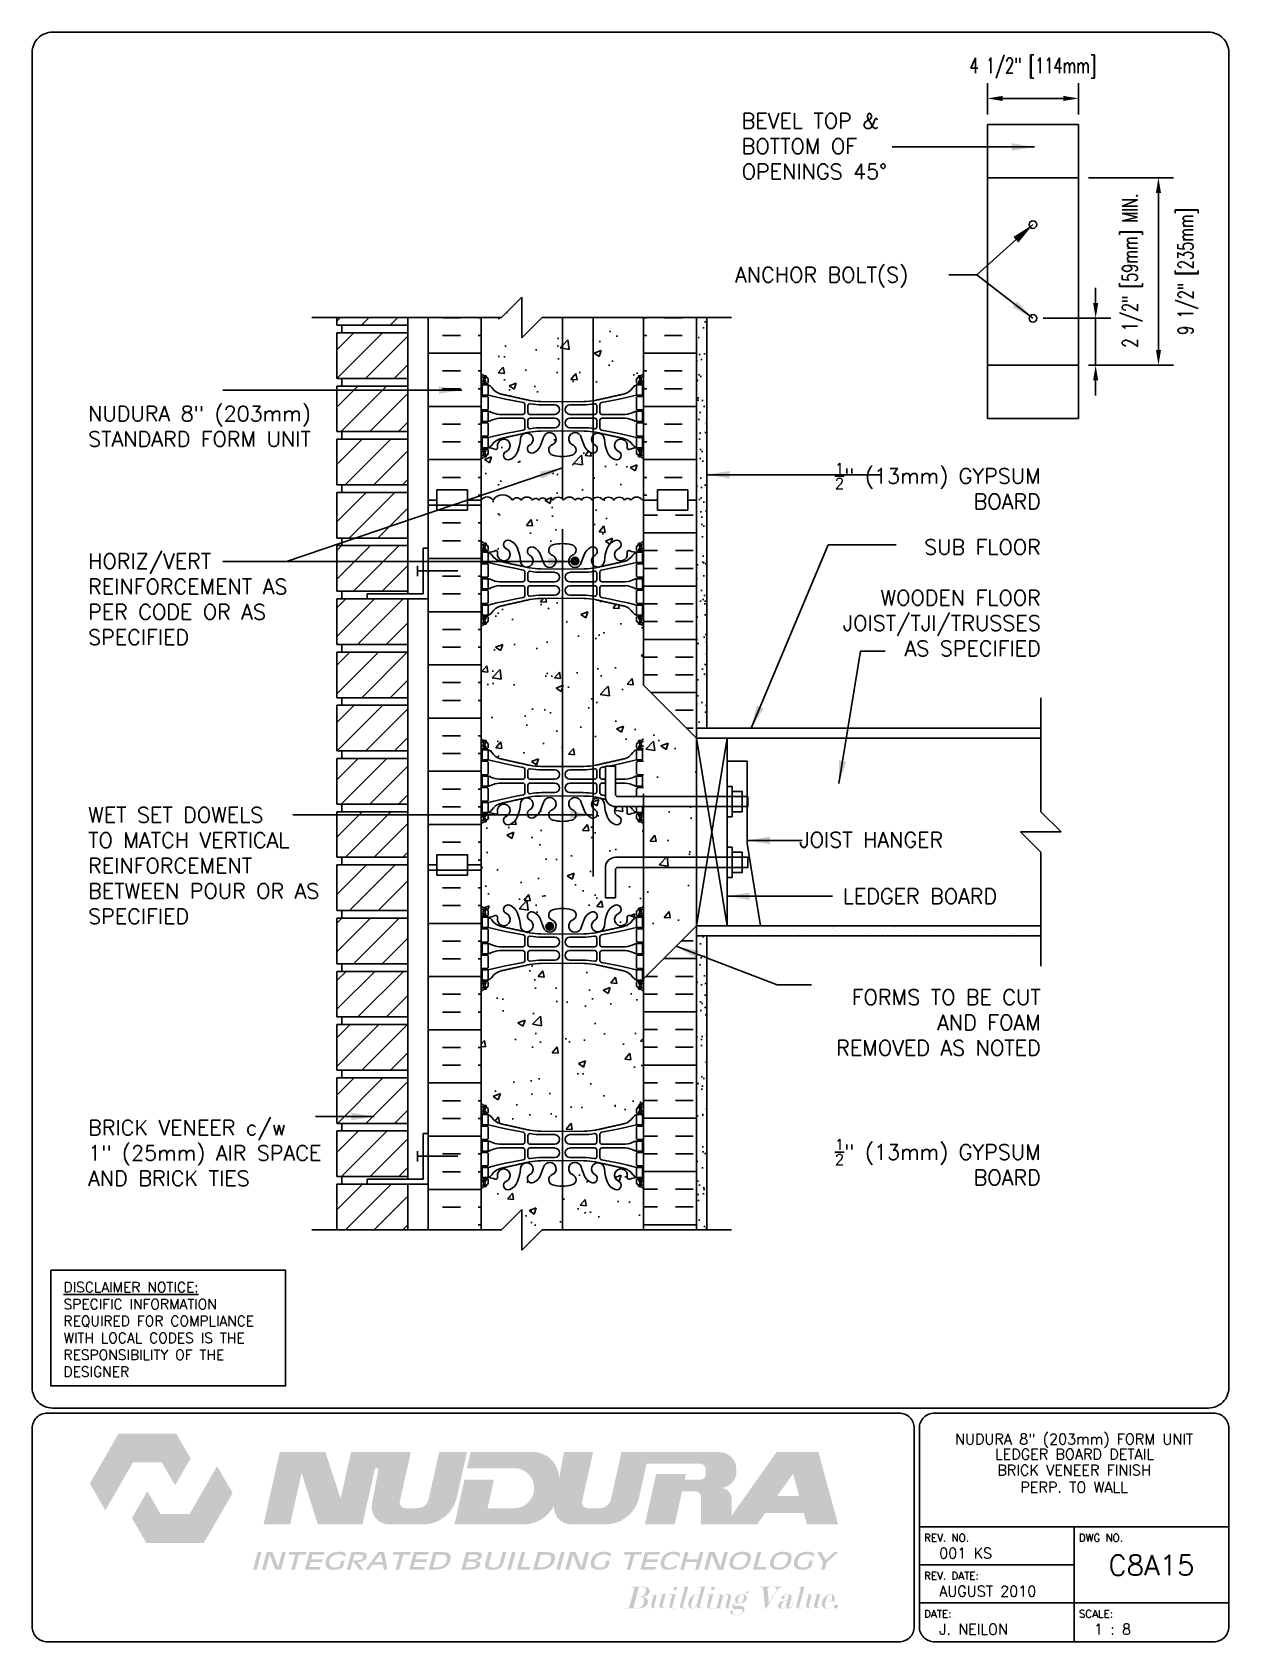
# Paper-space layout 'C8A15' of a CAD drawing. Header units: inches. Extents: x 0.42 to 7.8, y 0.49 to 10.41.
# The model-space entities are those that its viewports show. They can reach past a viewport. Long polylines and large blocks are cut down to what shows.
import ezdxf
from ezdxf.enums import TextEntityAlignment as Align

# ---------------------------------------------------------------- set-up
doc = ezdxf.new("R2010")
doc.units = ezdxf.units.IN
doc.header["$LTSCALE"] = 0.5
doc.header["$MEASUREMENT"] = 0
doc.linetypes.add('DASHED2', pattern=[0.375, 0.25, -0.125])
doc.linetypes.add('HIDDEN2', pattern=[0.1875, 0.125, -0.0625])
for name, color, linetype in [('HATCH', 12, 'Continuous'), ('LINE15', 9, 'Continuous'), ('LINE18', 9, 'Continuous'), ('line25', 2, 'Continuous'), ('LINE3', 3, 'Continuous'), ('LINE50', 5, 'Continuous'), ('LINE9', 9, 'Continuous'), ('LOGO', 7, 'Continuous'), ('TBK_LINE65', 3, 'Continuous'), ('TBK_TEXT', 4, 'Continuous'), ('TEXT', 4, 'Continuous'), ('Web_Edge', 9, 'Continuous')]:
    doc.layers.add(name, color=color, linetype=linetype)
doc.styles.add('DIM', font='romans.shx', dxfattribs={"width": 0.7})
doc.styles.add('ROMANS', font='romans.shx', dxfattribs={"height": 1.125})
doc.dimstyles.new('ext_12', dxfattribs={"dimscale": 12, "dimtxt": 0.09375, "dimasz": 0.09375, "dimexe": 0.09375, "dimexo": 0.0625, "dimgap": 0.0625, "dimtad": 1, "dimdec": 1, "dimzin": 3, "dimdsep": 46, "dimlunit": 4, "dimtxsty": 'DIM', "dimcen": 0.09, "dimdle": 0.09375, "dimclrt": 4, "dimadec": 0, "dimazin": 0, "dimtfac": 1, "dimtdec": 1, "dimtmove": 2, "dimatfit": 3, "dimfxl": 1, "dimfrac": 2, "dimtolj": 1, "dimtzin": 0, "dimarcsym": 0})
doc.dimstyles.new('ext_8', dxfattribs={"dimscale": 8, "dimtxt": 0.09375, "dimasz": 0.09375, "dimexe": 0.09375, "dimexo": 0.0625, "dimgap": 0.0625, "dimtad": 1, "dimdec": 1, "dimzin": 3, "dimdsep": 46, "dimlunit": 4, "dimtxsty": 'DIM', "dimcen": 0.09, "dimdle": 0.09375, "dimclrt": 4, "dimadec": 0, "dimazin": 0, "dimtfac": 1, "dimtdec": 1, "dimtmove": 2, "dimatfit": 3, "dimfxl": 1, "dimfrac": 2, "dimtolj": 1, "dimtzin": 0, "dimarcsym": 0})
pattern_1 = [(37.5, (121.1024, -15.0365), (-0.031497, 0.963412), [0, -0.76, 0, -0.85, 0, -0.8125]), (7.5, (121.1024, -15.0365), (0.884888, 1.411073), [0, -0.41, 0, -0.685, 0, -0.2625]), (327.5, (120.4874, -15.0365), (1.557071, 0.00283), [0, -0.25, 0, -0.9, 0, -1.175]), (317.5, (120.4874, -15.0365), (1.503063, 0.438838), [0, -0.125, 0, -0.59, 0, -0.675])]

psp = doc.layouts.new('C8A15')

# ---------------------------------------------------------------- texts
at = {"layer": 'TBK_TEXT', "color": 7, "style": 'ROMANS'}
for s, p in [('REV. NO.', (5.9215, 1.107)), ('DWG NO.', (6.876, 1.107)), ('REV. DATE:', (5.9215, 0.8726)), ('DATE: ', (5.9215, 0.6382)), ('SCALE:', (6.876, 0.6382))]:
    psp.add_text(s, height=0.04688, dxfattribs=at).set_placement(p)
at = {"layer": 'TEXT', "insert": (0.6134, 2.7065), "char_height": 0.0625, "width": 1.41371, "attachment_point": 1, "style": 'ROMANS'}
psp.add_mtext('{\\Fromans.shx|c1;\\LDISCLAIMER NOTICE:\\l\\PSPECIFIC INFORMATION REQUIRED FOR COMPLIANCE WITH LOCAL CODES IS THE RESPONSIBILITY OF THE DESIGNER}', dxfattribs=at)

msp = doc.modelspace()

# ---------------------------------------------------------------- texts
at = {"layer": 'TEXT', "style": 'ROMANS'}
for s, p in [(' ANCHOR BOLT(S)', (144.911, 44.95)), (' JOIST HANGER', (148.079, 17.078)), (' LEDGER BOARD', (150.231, 14.292))]:
    msp.add_text(s, height=0.75, dxfattribs=at).set_placement(p, align=Align.MIDDLE_LEFT)
at = {"layer": 'TEXT', "char_height": 0.75, "style": 'ROMANS'}
for s, insert, width, attachment_point in [('BEVEL TOP & BOTTOM OF OPENINGS 45%%D', (145.754, 51.291), 11.05043, 4), ('NUDURA 8" (203mm)\\PSTANDARD FORM UNIT', (113.503, 37.472), 11.05043, 4), ('\\A1;{\\H0.7x;\\S1/2;\\H1.4286x;" }(13mm) GYPSUM BOARD', (160.512, 34.522), 11.05043, 6), ('SUB FLOOR\\P\\PWOODEN FLOOR JOIST/TJI/TRUSSES\\PAS SPECIFIED', (160.512, 29.018), 11.05043, 6), ('HORIZ/VERT REINFORCEMENT AS PER CODE OR AS SPECIFIED', (113.503, 28.945), 12.96959, 4), ('WET SET DOWELS \\PTO MATCH VERTICAL\\PREINFORCEMENT BETWEEN POUR OR AS SPECIFIED', (113.503, 15.804), 12.96959, 4), ('FORMS TO BE CUT AND FOAM REMOVED AS NOTED', (160.512, 8.063), 11.05043, 6), ('BRICK VENEER c/w\\P1" (25mm) AIR SPACE AND BRICK TIES', (113.503, 1.628), 12.96959, 4), ('\\A1;{\\H0.7x;\\S1/2;\\H1.4286x;"} (13mm) GYPSUM BOARD', (160.512, 1.173), 11.05043, 6)]:
    msp.add_mtext(s, dxfattribs=dict(at, insert=insert, width=width, attachment_point=attachment_point))

# ---------------------------------------------------------------- blocks, each defined once
blk = doc.blocks.new('TITLEBLOCK-Tag')
at = {"style": 'ROMANS'}
for tag, height, p in [('TITLE_LINE_1', 0.0625, (0.927, -0.1328)), ('TITLE_LINE_2', 0.0625, (0.9294, -0.2258)), ('CENTRE-LINE-3', 0.0625, (0.927, -0.3246)), ('TITLE_LINE_4', 0.0625, (0.927, -0.4299)), ('TITLE_LINE_5', 0.0625, (0.927, -0.526)), ('DWG', 0.125, (1.4043, -0.9102))]:
    blk.add_attdef(tag, text='', height=height, dxfattribs=at).set_placement(p, align=Align.MIDDLE_CENTER)
for tag, p in [('LATEST_REVISION', (0.0954, -0.8366)), ('REVISION_DATE', (0.0954, -1.071)), ('DRAWN_BY', (0.0954, -1.3053)), ('SCALE', (1.0499, -1.3053))]:
    blk.add_attdef(tag, text='', height=0.0469, dxfattribs=at).set_placement(p, align=Align.MIDDLE_LEFT)
blk = doc.blocks.new('*D2')
at = {"layer": 'Defpoints', "color": 0, "transparency": 16777216}
for p in [(160.125, 42.802), (163.22, 42.802), (162.375, 40.489)]:
    blk.add_point(p, dxfattribs=at)
at = {"layer": 'TEXT', "color": 0, "lineweight": -2, "transparency": 16777216}
for p, q in [((163.22, 43.552), (163.22, 44.302)), ((160.625, 42.802), (163.97, 42.802)), ((163.22, 40.489), (163.22, 42.802)), ((162.875, 40.489), (163.97, 40.489)), ((163.22, 39.739), (163.22, 38.989))]:
    blk.add_line(p, q, dxfattribs=at)
at = {"layer": 'TEXT', "color": 0, "transparency": 16777216}
for points in [[(163.095, 43.552), (163.345, 43.552), (163.22, 42.802)], [(163.095, 39.739), (163.345, 39.739), (163.22, 40.489)]]:
    blk.add_solid(points, dxfattribs=at)
at = {"layer": 'TEXT', "color": 4, "transparency": 16777216, "insert": (165.035, 45.16), "char_height": 0.75, "attachment_point": 5, "rotation": 90, "style": 'DIM'}
blk.add_mtext('\\A1;2 1/2" [59mm] MIN.', dxfattribs=at)
blk = doc.blocks.new('*D3')
at = {"layer": 'Defpoints', "color": 0, "transparency": 16777216}
for p in [(162.375, 49.739), (162.375, 40.489), (166.319, 40.489)]:
    blk.add_point(p, dxfattribs=at)
at = {"layer": 'TEXT', "color": 0, "lineweight": -2, "transparency": 16777216}
for p, q in [((162.875, 49.739), (167.069, 49.739)), ((166.319, 48.989), (166.319, 41.239)), ((162.875, 40.489), (167.069, 40.489))]:
    blk.add_line(p, q, dxfattribs=at)
at = {"layer": 'TEXT', "color": 0, "transparency": 16777216}
for points in [[(166.194, 48.989), (166.444, 48.989), (166.319, 49.739)], [(166.194, 41.239), (166.444, 41.239), (166.319, 40.489)]]:
    blk.add_solid(points, dxfattribs=at)
at = {"layer": 'TEXT', "color": 4, "transparency": 16777216, "insert": (167.782, 45.114), "char_height": 0.75, "attachment_point": 5, "rotation": 90, "style": 'DIM'}
blk.add_mtext('\\A1;9 1/2" [235mm]', dxfattribs=at)
blk = doc.blocks.new('*D4')
at = {"layer": 'Defpoints', "color": 0, "transparency": 16777216}
for p in [(157.875, 53.649), (157.875, 52.364), (162.375, 52.364)]:
    blk.add_point(p, dxfattribs=at)
at = {"layer": 'TEXT', "color": 0, "lineweight": -2, "transparency": 16777216}
for p, q in [((157.875, 52.864), (157.875, 54.399)), ((162.375, 52.864), (162.375, 54.399)), ((161.625, 53.649), (158.625, 53.649))]:
    blk.add_line(p, q, dxfattribs=at)
at = {"layer": 'TEXT', "color": 0, "transparency": 16777216}
for points in [[(158.625, 53.774), (158.625, 53.524), (157.875, 53.649)], [(161.625, 53.774), (161.625, 53.524), (162.375, 53.649)]]:
    blk.add_solid(points, dxfattribs=at)
at = {"layer": 'TEXT', "color": 4, "transparency": 16777216, "insert": (160.125, 55.149), "char_height": 0.75, "attachment_point": 5, "style": 'DIM'}
blk.add_mtext('\\A1;4 1/2" [114mm]', dxfattribs=at)

# ---------------------------------------------------------------- dimensions: what is measured, and where the dimension line sits
at = {"layer": 'TEXT'}
dim = msp.add_linear_dim(base=(157.875, 53.649), p1=(162.375, 52.364), p2=(157.875, 52.364), dimstyle='ext_8', dxfattribs=at)
dim.commit()
dim.dimension.update_dxf_attribs({"geometry": '*D4', "text_midpoint": (160.125, 55.149), "dimtype": 160})
dim = msp.add_linear_dim(base=(166.319144649, 40.489389629), p1=(162.375384853, 49.739389629), p2=(162.375384853, 40.489389629), angle=90, dimstyle='ext_8', dxfattribs=at)
dim.commit()
dim.dimension.update_dxf_attribs({"geometry": '*D3', "text_midpoint": (167.782305445, 45.114389629), "dimtype": 160})
dim = msp.add_linear_dim(base=(163.22, 42.802), p1=(162.375, 40.489), p2=(160.125, 42.802), angle=90, text='<> MIN.', dimstyle='ext_8', dxfattribs=at)
dim.commit()
dim.dimension.update_dxf_attribs({"geometry": '*D2', "text_midpoint": (165.035, 45.16), "dimtype": 160})

# ---------------------------------------------------------------- hatches: boundary and pattern name
at = {"layer": 'HATCH'}
h = msp.add_hatch(dxfattribs=at)
h.set_pattern_fill('AR-CONC', color=256, scale=0.5)
edge = h.paths.add_edge_path()
edge.add_line((136.915, 42.838), (135.904, 42.838))
edge.add_line((135.904, 42.838), (134.904, 41.838))
edge.add_line((134.904, 41.838), (134.904, 42.838))
edge.add_line((134.904, 42.838), (134.904, 43.838))
edge.add_line((134.904, 43.838), (133.904, 42.838))
edge.add_line((133.904, 42.838), (132.904, 42.838))
edge.add_line((132.904, 42.838), (132.904, 40.065))
edge.add_arc((133.25, 40.426), 0.5, 226.21089, 246.42182)
edge.add_line((133.05, 39.968), (133.14, 39.968))
edge.add_line((133.14, 39.968), (133.14, 39.926))
edge.add_arc((133, 39.719), 0.25, 0, 55.9442, ccw=False)
edge.add_line((133.25, 39.719), (133.25, 39.651))
edge.add_arc((133.187, 39.651), 0.0625, -90, 0, ccw=False)
edge.add_line((133.187, 39.589), (133.14, 39.589))
edge.add_line((133.14, 39.589), (133.14, 39.519))
edge.add_line((133.14, 39.519), (133.245, 39.519))
edge.add_arc((133.122, 39.176), 0.364, 32.04242, 70.33874, ccw=False)
edge.add_arc((134.046, 39.788), 0.743, 214.22802, 253.81071)
edge.add_spline(control_points=[(133.838, 39.074), (135.276, 38.753)], knot_values=[0, 0, 1, 1], degree=1, periodic=0)
edge.add_arc((135.832, 41.685), 2.984, 259.25462, 270.09947)
edge.add_line((135.837, 38.701), (136.904, 38.685))
edge.add_line((136.904, 38.685), (136.915, 38.685))
edge.add_line((136.915, 38.685), (136.915, 42.838))
edge = h.paths.add_edge_path()
edge.add_line((140.904, 42.838), (138.429, 42.838))
edge.add_line((138.429, 42.838), (138.429, 38.735))
edge.add_arc((137.976, 41.685), 2.984, 278.74669, 280.74538)
edge.add_spline(control_points=[(138.532, 38.753), (139.969, 39.074)], knot_values=[0, 0, 1, 1], degree=1, periodic=0)
edge.add_arc((139.762, 39.788), 0.743, 286.18929, 325.77198)
edge.add_arc((140.685, 39.176), 0.364, 109.66126, 147.95758, ccw=False)
edge.add_line((140.563, 39.519), (140.668, 39.519))
edge.add_line((140.668, 39.519), (140.668, 39.589))
edge.add_line((140.668, 39.589), (140.62, 39.589))
edge.add_arc((140.62, 39.651), 0.0625, 180, 270, ccw=False)
edge.add_line((140.558, 39.651), (140.558, 39.719))
edge.add_arc((140.808, 39.719), 0.25, 124.0558, 180, ccw=False)
edge.add_line((140.668, 39.926), (140.668, 39.968))
edge.add_line((140.668, 39.968), (140.758, 39.968))
edge.add_arc((140.558, 40.426), 0.5, 293.57818, 313.78911)
edge.add_line((140.904, 40.065), (140.904, 42.838))
h.paths.add_polyline_path([(138.429, 42.838), (136.915, 42.838), (136.915, 38.685), (137.97, 38.701, 0.038618), (138.429, 38.735)])
h.paths.add_polyline_path([(136.915, 35.988, -0.070129), (136.43, 36.05, -0.734872), (136.407, 36.561, 1.612474), (135.975, 36.921), (135.832, 36.534, -0.16372), (135.511, 36.18, -1.059167), (135.304, 36.562, 1.629604), (134.833, 36.863, -0.06598), (134.709, 36.255, -0.227838), (134.304, 35.83, -1), (134.141, 36.239, 2.087231), (133.707, 36.464, -0.669601), (133.574, 36.343, 0.085348), (133.245, 36.419), (133.14, 36.419), (133.14, 36.349), (133.187, 36.349, -0.414214), (133.25, 36.286), (133.25, 36.219, -0.249069), (133.14, 36.012), (133.14, 35.97), (133.05, 35.97, 0.088416), (132.904, 35.873), (132.904, 33.838, -0.520567), (133.483, 33.838, -0.520567), (134.441, 33.838, -0.520567), (134.872, 33.838, -0.520567), (135.438, 33.838, -0.520567), (135.743, 33.838, -0.520567), (136.134, 33.838, -0.520567), (136.432, 33.838, -0.448004), (136.915, 33.895)])
h.paths.add_polyline_path([(138.429, 36.149, -0.160457), (138.297, 36.18, -0.16372), (137.975, 36.534), (137.833, 36.921, 1.612474), (137.401, 36.561, -0.734872), (137.378, 36.05, -0.066822), (136.915, 35.988), (136.915, 33.895, -0.058841), (136.966, 33.838, -0.520567), (137.532, 33.838, -0.520567), (137.85, 33.838, -0.520567), (138.375, 33.838, -0.063109), (138.429, 33.9)])
h.paths.add_polyline_path([(140.904, 35.873, 0.088416), (140.758, 35.97), (140.668, 35.97), (140.668, 36.012, -0.249069), (140.558, 36.219), (140.558, 36.286, -0.414214), (140.62, 36.349), (140.668, 36.349), (140.668, 36.419), (140.563, 36.419, 0.085348), (140.233, 36.343, -0.669601), (140.101, 36.464, 2.087231), (139.667, 36.239, -1), (139.504, 35.83, -0.227838), (139.099, 36.255, -0.06598), (138.974, 36.863, 0.651646), (138.429, 37.042), (138.429, 36.623, 0.076647), (138.503, 36.562, -0.768161), (138.429, 36.149), (138.429, 33.9, -0.442908), (138.909, 33.843, -0.520567), (139.444, 33.838, -0.520567), (139.968, 33.838, -0.520567), (140.287, 33.838, -0.520567), (140.852, 33.838, -0.077674), (140.904, 33.894)])
h.paths.add_polyline_path([(140.904, 33.838), (140.904, 33.894, 0.077674), (140.852, 33.838, 0.520567), (140.287, 33.838, 0.520567), (139.968, 33.838, 0.520567), (139.444, 33.838, 0.520567), (138.909, 33.843, 0.442908), (138.429, 33.9), (138.429, 31.528, -0.768161), (138.503, 31.114, 0.076647), (138.429, 31.054), (138.429, 30.635, 0.651646), (138.974, 30.813, -0.06598), (139.099, 31.422, -0.227838), (139.504, 31.846, -1), (139.667, 31.438, 2.087231), (140.101, 31.213, -0.669601), (140.233, 31.333, 0.085348), (140.563, 31.258), (140.668, 31.258), (140.668, 31.328), (140.62, 31.328, -0.414214), (140.558, 31.39), (140.558, 31.458, -0.249069), (140.668, 31.665), (140.668, 31.707), (140.758, 31.707, 0.088416), (140.904, 31.804)])
h.paths.add_polyline_path([(138.429, 33.9, 0.063109), (138.375, 33.838, 0.520567), (137.85, 33.838, 0.520567), (137.532, 33.838, 0.520567), (136.966, 33.838, 0.520567), (136.432, 33.838, 0.520567), (136.134, 33.838, 0.520567), (135.743, 33.838, 0.520567), (135.438, 33.838, 0.520567), (134.872, 33.838, 0.520567), (134.441, 33.838, 0.520567), (133.483, 33.838, 0.520567), (132.904, 33.838), (132.904, 31.804, 0.088416), (133.05, 31.707), (133.14, 31.707), (133.14, 31.665, -0.249069), (133.25, 31.458), (133.25, 31.39, -0.414214), (133.187, 31.328), (133.14, 31.328), (133.14, 31.258), (133.245, 31.258, 0.085348), (133.574, 31.333, -0.669601), (133.707, 31.213, 2.087231), (134.141, 31.438, -1), (134.304, 31.846, -0.227838), (134.709, 31.422, -0.06598), (134.833, 30.813, 1.629604), (135.304, 31.114, -1.059167), (135.511, 31.496, -0.16372), (135.832, 31.142), (135.975, 30.756, 1.612474), (136.407, 31.115, -0.734872), (136.43, 31.626, -0.070129), (136.915, 31.688), (136.915, 31.688, -0.066822), (137.378, 31.626, -0.734872), (137.401, 31.115, 1.612474), (137.833, 30.756), (137.975, 31.142, -0.16372), (138.297, 31.496, -0.160457), (138.429, 31.528)])
h.paths.add_polyline_path([(137.715, 30.828, -1), (137.34, 30.828, -1)], flags=16)
edge = h.paths.add_edge_path()
edge.add_line((136.915, 28.992), (136.904, 28.992))
edge.add_line((136.904, 28.992), (135.837, 28.976))
edge.add_arc((135.832, 25.992), 2.984, 89.90053, 100.74538)
edge.add_spline(control_points=[(135.276, 28.924), (133.838, 28.603)], knot_values=[0, 0, 1, 1], degree=1, periodic=0)
edge.add_arc((134.046, 27.889), 0.743, 106.18929, 145.77198)
edge.add_arc((133.122, 28.5), 0.364, 289.66126, 327.95758, ccw=False)
edge.add_line((133.245, 28.158), (133.14, 28.158))
edge.add_line((133.14, 28.158), (133.14, 28.088))
edge.add_line((133.14, 28.088), (133.187, 28.088))
edge.add_arc((133.187, 28.025), 0.0625, 0, 90, ccw=False)
edge.add_line((133.25, 28.025), (133.25, 27.958))
edge.add_arc((133, 27.958), 0.25, 304.0558, 360, ccw=False)
edge.add_line((133.14, 27.751), (133.14, 27.709))
edge.add_line((133.14, 27.709), (133.05, 27.709))
edge.add_arc((133.25, 27.251), 0.5, 113.57818, 133.78911)
edge.add_line((132.904, 27.612), (132.904, 22.065))
edge.add_arc((133.25, 22.426), 0.5, 226.21089, 246.42182)
edge.add_line((133.05, 21.968), (133.14, 21.968))
edge.add_line((133.14, 21.968), (133.14, 21.926))
edge.add_arc((133, 21.719), 0.25, 0, 55.9442, ccw=False)
edge.add_line((133.25, 21.719), (133.25, 21.651))
edge.add_arc((133.187, 21.651), 0.0625, -90, 0, ccw=False)
edge.add_line((133.187, 21.589), (133.14, 21.589))
edge.add_line((133.14, 21.589), (133.14, 21.519))
edge.add_line((133.14, 21.519), (133.245, 21.519))
edge.add_arc((133.122, 21.176), 0.364, 32.04242, 70.33874, ccw=False)
edge.add_arc((134.046, 21.788), 0.743, 214.22802, 253.81071)
edge.add_spline(control_points=[(133.838, 21.074), (135.276, 20.753)], knot_values=[0, 0, 1, 1], degree=1, periodic=0)
edge.add_arc((135.832, 23.685), 2.984, 259.25462, 270.09947)
edge.add_line((135.837, 20.701), (136.904, 20.685))
edge.add_line((136.904, 20.685), (136.915, 20.685))
edge.add_line((136.915, 20.685), (136.915, 28.992))
h.paths.add_polyline_path([(138.429, 28.941, 0.038618), (137.97, 28.976), (136.915, 28.992), (136.915, 20.685), (137.97, 20.701, 0.038618), (138.429, 20.735)])
edge = h.paths.add_edge_path()
edge.add_line((140.904, 24.713), (140.904, 27.612))
edge.add_arc((140.558, 27.251), 0.5, 46.21089, 66.42182)
edge.add_line((140.758, 27.709), (140.668, 27.709))
edge.add_line((140.668, 27.709), (140.668, 27.751))
edge.add_arc((140.808, 27.958), 0.25, 180, 235.9442, ccw=False)
edge.add_line((140.558, 27.958), (140.558, 28.025))
edge.add_arc((140.62, 28.025), 0.0625, 90, 180, ccw=False)
edge.add_line((140.62, 28.088), (140.668, 28.088))
edge.add_line((140.668, 28.088), (140.668, 28.158))
edge.add_line((140.668, 28.158), (140.563, 28.158))
edge.add_arc((140.685, 28.5), 0.364, 212.04242, 250.33874, ccw=False)
edge.add_arc((139.762, 27.889), 0.743, 34.22802, 73.81071)
edge.add_spline(control_points=[(139.969, 28.603), (138.532, 28.924)], knot_values=[0, 0, 1, 1], degree=1, periodic=0)
edge.add_arc((137.976, 25.992), 2.984, 79.25462, 81.25331)
edge.add_line((138.429, 28.941), (138.429, 20.735))
edge.add_arc((137.976, 23.685), 2.984, 278.74669, 280.74538)
edge.add_spline(control_points=[(138.532, 20.753), (139.969, 21.074)], knot_values=[0, 0, 1, 1], degree=1, periodic=0)
edge.add_arc((139.762, 21.788), 0.743, 286.18929, 325.77198)
edge.add_arc((140.685, 21.176), 0.364, 109.66126, 147.95758, ccw=False)
edge.add_line((140.563, 21.519), (140.668, 21.519))
edge.add_line((140.668, 21.519), (140.668, 21.589))
edge.add_line((140.668, 21.589), (140.62, 21.589))
edge.add_arc((140.62, 21.651), 0.0625, 180, 270, ccw=False)
edge.add_line((140.558, 21.651), (140.558, 21.719))
edge.add_arc((140.808, 21.719), 0.25, 124.0558, 180, ccw=False)
edge.add_line((140.668, 21.926), (140.668, 21.968))
edge.add_line((140.668, 21.968), (140.758, 21.968))
edge.add_arc((140.558, 22.426), 0.5, 293.57818, 313.78911)
edge.add_line((140.904, 22.065), (140.904, 24.713))
h.paths.add_polyline_path([(136.915, 17.988, -0.070129), (136.43, 18.05, -0.734872), (136.407, 18.561, 1.612474), (135.975, 18.921), (135.832, 18.534, -0.16372), (135.511, 18.18, -1.059167), (135.304, 18.562, 1.629604), (134.833, 18.863, -0.06598), (134.709, 18.255, -0.227838), (134.304, 17.83, -1), (134.141, 18.239, 2.087231), (133.707, 18.464, -0.669601), (133.574, 18.343, 0.085348), (133.245, 18.419), (133.14, 18.419), (133.14, 18.349), (133.187, 18.349, -0.414214), (133.25, 18.286), (133.25, 18.219, -0.249069), (133.14, 18.012), (133.14, 17.97), (133.05, 17.97, 0.088416), (132.904, 17.873), (132.904, 15.838), (132.904, 13.804, 0.088416), (133.05, 13.707), (133.14, 13.707), (133.14, 13.665, -0.249069), (133.25, 13.458), (133.25, 13.39, -0.414214), (133.187, 13.328), (133.14, 13.328), (133.14, 13.258), (133.245, 13.258, 0.085348), (133.574, 13.333, -0.669601), (133.707, 13.213, 2.087231), (134.141, 13.438, -1), (134.304, 13.846, -0.227838), (134.709, 13.422, -0.06598), (134.833, 12.813, 1.629604), (135.304, 13.114, -1.059167), (135.511, 13.496, -0.16372), (135.832, 13.142), (135.975, 12.756, 1.612474), (136.407, 13.115, -0.734872), (136.43, 13.626, -0.070129), (136.915, 13.688)])
h.paths.add_polyline_path([(136.467, 12.804, -1), (136.092, 12.804, -1)], flags=16)
h.paths.add_polyline_path([(138.297, 18.18, -0.16372), (137.975, 18.534), (137.833, 18.921, 1.612474), (137.401, 18.561, -0.734872), (137.378, 18.05, -0.066822), (136.915, 17.988), (136.915, 13.688, -0.066822), (137.378, 13.626, -0.734872), (137.401, 13.115, 1.612474), (137.833, 12.756), (137.975, 13.142, -0.16372), (138.297, 13.496, -1.059167), (138.503, 13.114, 1.629604), (138.974, 12.813, -0.06598), (139.099, 13.422, -0.227838), (139.504, 13.846, -1), (139.667, 13.438, 2.087231), (140.101, 13.213, -0.669601), (140.233, 13.333, 0.085348), (140.563, 13.258), (140.668, 13.258), (140.668, 13.328), (140.62, 13.328, -0.414214), (140.558, 13.39), (140.558, 13.458, -0.249069), (140.668, 13.665), (140.668, 13.707), (140.758, 13.707, 0.088416), (140.904, 13.804), (140.904, 15.713), (139.629, 15.713, 0.414214), (139.529, 15.613), (139.529, 14.213), (139.029, 14.213), (139.029, 15.713, -0.414214), (139.529, 16.213), (140.904, 16.213), (140.904, 17.873, 0.088416), (140.758, 17.97), (140.668, 17.97), (140.668, 18.012, -0.249069), (140.558, 18.219), (140.558, 18.286, -0.414214), (140.62, 18.349), (140.668, 18.349), (140.668, 18.419), (140.563, 18.419, 0.085348), (140.233, 18.343, -0.669601), (140.101, 18.464, 0.213335), (140.045, 18.713), (139.542, 18.713, 0.482079), (139.667, 18.239, -1), (139.504, 17.83, -0.227838), (139.099, 18.255, -0.06598), (138.974, 18.863, 0.651646), (138.429, 19.042), (138.429, 18.623, 0.076647), (138.503, 18.562, -1.059167)])
edge = h.paths.add_edge_path()
edge.add_arc((140.558, 9.251), 0.5, 46.21089, 66.42182)
edge.add_line((140.758, 9.709), (140.668, 9.709))
edge.add_line((140.668, 9.709), (140.668, 9.751))
edge.add_arc((140.808, 9.958), 0.25, 180, 235.9442, ccw=False)
edge.add_line((140.558, 9.958), (140.558, 10.025))
edge.add_arc((140.62, 10.025), 0.0625, 90, 180, ccw=False)
edge.add_line((140.62, 10.088), (140.668, 10.088))
edge.add_line((140.668, 10.088), (140.668, 10.158))
edge.add_line((140.668, 10.158), (140.563, 10.158))
edge.add_arc((140.685, 10.5), 0.364, 212.04242, 250.33874, ccw=False)
edge.add_arc((139.762, 9.889), 0.743, 34.22802, 73.81071)
edge.add_spline(control_points=[(139.969, 10.603), (138.532, 10.924)], knot_values=[0, 0, 1, 1], degree=1, periodic=0)
edge.add_arc((137.976, 7.992), 2.984, 79.25462, 90.09947)
edge.add_line((137.97, 10.976), (136.915, 10.992))
edge.add_line((136.915, 10.992), (136.915, 2.685))
edge.add_line((136.915, 2.685), (137.97, 2.701))
edge.add_arc((137.976, 5.685), 2.984, 269.90053, 280.74538)
edge.add_spline(control_points=[(138.532, 2.753), (139.969, 3.074)], knot_values=[0, 0, 1, 1], degree=1, periodic=0)
edge.add_arc((139.762, 3.788), 0.743, 286.18929, 325.77198)
edge.add_arc((140.685, 3.176), 0.364, 109.66126, 147.95758, ccw=False)
edge.add_line((140.563, 3.519), (140.668, 3.519))
edge.add_line((140.668, 3.519), (140.668, 3.589))
edge.add_line((140.668, 3.589), (140.62, 3.589))
edge.add_arc((140.62, 3.651), 0.0625, 180, 270, ccw=False)
edge.add_line((140.558, 3.651), (140.558, 3.719))
edge.add_arc((140.808, 3.719), 0.25, 124.0558, 180, ccw=False)
edge.add_line((140.668, 3.926), (140.668, 3.968))
edge.add_line((140.668, 3.968), (140.758, 3.968))
edge.add_arc((140.558, 4.426), 0.5, 293.57818, 313.78911)
edge.add_line((140.904, 4.065), (140.904, 9.612))
edge = h.paths.add_edge_path()
edge.add_line((136.915, 10.992), (136.904, 10.992))
edge.add_line((136.904, 10.992), (135.837, 10.976))
edge.add_arc((135.832, 7.992), 2.984, 89.90053, 100.74538)
edge.add_spline(control_points=[(135.276, 10.924), (133.838, 10.603)], knot_values=[0, 0, 1, 1], degree=1, periodic=0)
edge.add_arc((134.046, 9.889), 0.743, 106.18929, 145.77198)
edge.add_arc((133.122, 10.5), 0.364, 289.66126, 327.95758, ccw=False)
edge.add_line((133.245, 10.158), (133.14, 10.158))
edge.add_line((133.14, 10.158), (133.14, 10.088))
edge.add_line((133.14, 10.088), (133.187, 10.088))
edge.add_arc((133.187, 10.025), 0.0625, 0, 90, ccw=False)
edge.add_line((133.25, 10.025), (133.25, 9.958))
edge.add_arc((133, 9.958), 0.25, 304.0558, 360, ccw=False)
edge.add_line((133.14, 9.751), (133.14, 9.709))
edge.add_line((133.14, 9.709), (133.05, 9.709))
edge.add_arc((133.25, 9.251), 0.5, 113.57818, 133.78911)
edge.add_line((132.904, 9.612), (132.904, 4.065))
edge.add_arc((133.25, 4.426), 0.5, 226.21089, 246.42182)
edge.add_line((133.05, 3.968), (133.14, 3.968))
edge.add_line((133.14, 3.968), (133.14, 3.926))
edge.add_arc((133, 3.719), 0.25, 0, 55.9442, ccw=False)
edge.add_line((133.25, 3.719), (133.25, 3.651))
edge.add_arc((133.187, 3.651), 0.0625, -90, 0, ccw=False)
edge.add_line((133.187, 3.589), (133.14, 3.589))
edge.add_line((133.14, 3.589), (133.14, 3.519))
edge.add_line((133.14, 3.519), (133.245, 3.519))
edge.add_arc((133.122, 3.176), 0.364, 32.04242, 70.33874, ccw=False)
edge.add_arc((134.046, 3.788), 0.743, 214.22802, 253.81071)
edge.add_spline(control_points=[(133.838, 3.074), (135.276, 2.753)], knot_values=[0, 0, 1, 1], degree=1, periodic=0)
edge.add_arc((135.832, 5.685), 2.984, 259.25462, 270.09947)
edge.add_line((135.837, 2.701), (136.904, 2.685))
edge.add_line((136.904, 2.685), (136.915, 2.685))
edge.add_line((136.915, 2.685), (136.915, 10.992))
h.paths.add_polyline_path([(136.915, -0.012, -0.070129), (136.43, 0.05, -0.734872), (136.407, 0.561, 1.612474), (135.975, 0.921), (135.832, 0.534, -0.16372), (135.511, 0.18, -1.059167), (135.304, 0.562, 1.629604), (134.833, 0.863, -0.06598), (134.709, 0.255, -0.227838), (134.304, -0.17, -1), (134.141, 0.239, 2.087231), (133.707, 0.464, -0.669601), (133.574, 0.343, 0.085348), (133.245, 0.419), (133.14, 0.419), (133.14, 0.349), (133.187, 0.349, -0.414214), (133.25, 0.286), (133.25, 0.219, -0.249069), (133.14, 0.012), (133.14, -0.03), (133.05, -0.03, 0.088416), (132.904, -0.127), (132.904, -2.162), (133.904, -2.162), (134.904, -1.162), (134.904, -2.162), (134.904, -3.162), (135.904, -2.162), (136.915, -2.162)])
h.paths.add_polyline_path([(140.904, -0.127, 0.088416), (140.758, -0.03), (140.668, -0.03), (140.668, 0.012, -0.249069), (140.558, 0.219), (140.558, 0.286, -0.414214), (140.62, 0.349), (140.668, 0.349), (140.668, 0.419), (140.563, 0.419, 0.085348), (140.233, 0.343, -0.669601), (140.101, 0.464, 2.087231), (139.667, 0.239, -1), (139.504, -0.17, -0.227838), (139.099, 0.255, -0.06598), (138.974, 0.863, 1.629604), (138.503, 0.562, -1.059167), (138.297, 0.18, -0.16372), (137.975, 0.534), (137.833, 0.921, 1.612474), (137.401, 0.561, -0.734872), (137.378, 0.05, -0.066822), (136.915, -0.012), (136.915, -2.162), (140.904, -2.162)])
h = msp.add_hatch(dxfattribs=at)
h.set_pattern_fill('ANSI31', color=256, scale=8, style=0)
h.set_pattern_definition([(45, (28.4787, -15.0365), (-0.707107, 0.707107), [])])
h.paths.add_polyline_path([(129.279, 0.088), (125.779, 0.088), (125.779, -2.162), (129.279, -2.162)])
h.paths.add_polyline_path([(129.279, 2.713), (125.779, 2.713), (125.779, 0.463), (129.279, 0.463)])
h.paths.add_polyline_path([(129.279, 5.338), (125.779, 5.338), (125.779, 3.088), (129.279, 3.088)])
h.paths.add_polyline_path([(129.279, 7.963), (125.779, 7.963), (125.779, 5.713), (129.279, 5.713)])
h.paths.add_polyline_path([(129.279, 10.588), (125.779, 10.588), (125.779, 8.338), (129.279, 8.338)])
h.paths.add_polyline_path([(129.279, 13.213), (125.779, 13.213), (125.779, 10.963), (129.279, 10.963)])
h.paths.add_polyline_path([(129.279, 15.838), (125.779, 15.838), (125.779, 13.588), (129.279, 13.588)])
h.paths.add_polyline_path([(129.279, 18.463), (125.779, 18.463), (125.779, 16.213), (129.279, 16.213)])
h.paths.add_polyline_path([(129.279, 21.088), (125.779, 21.088), (125.779, 18.838), (129.279, 18.838)])
h.paths.add_polyline_path([(129.279, 23.713), (125.779, 23.713), (125.779, 21.463), (129.279, 21.463)])
h.paths.add_polyline_path([(129.279, 26.307), (125.779, 26.307), (125.779, 24.088), (129.279, 24.088)])
h.paths.add_polyline_path([(129.279, 28.963), (125.779, 28.963), (125.779, 26.713), (129.279, 26.713)])
h.paths.add_polyline_path([(129.279, 30.692), (125.779, 30.692), (125.779, 29.338), (129.279, 29.338)])
h.paths.add_polyline_path([(129.279, 31.588), (125.779, 31.588), (125.779, 30.692), (129.279, 30.692)])
h.paths.add_polyline_path([(129.279, 34.213), (125.779, 34.213), (125.779, 31.963), (129.279, 31.963)])
h.paths.add_polyline_path([(129.279, 36.838), (125.779, 36.838), (125.779, 34.588), (129.279, 34.588)])
h.paths.add_polyline_path([(129.279, 39.463), (125.779, 39.463), (125.779, 37.213), (129.279, 37.213)])
h.paths.add_polyline_path([(129.279, 42.088), (125.779, 42.088), (125.779, 39.838), (129.279, 39.838)])
h.paths.add_polyline_path([(129.279, 42.838), (125.779, 42.838), (125.779, 42.463), (129.279, 42.463)])
h = msp.add_hatch(dxfattribs=at)
h.set_pattern_fill('INSUL', color=256, scale=7, style=0)
h.set_pattern_definition([(0, (-2793.2578, -363.1712), (0, 2.625), []), (0, (-2793.2578, -362.2962), (0, 2.625), [0.875, -0.875]), (0, (-2793.2578, -361.4212), (0, 2.625), [0.875, -0.875])])
h.paths.add_polyline_path([(132.904, 42.838), (130.279, 42.838), (130.279, 33.838), (130.716, 33.838), (130.716, 34.338), (132.216, 34.338), (132.216, 33.838), (132.904, 33.838)])
h = msp.add_hatch(dxfattribs=at)
h.set_pattern_fill('INSUL', color=256, scale=7, style=0)
h.set_pattern_definition([(180, (3067.0654, -363.1712), (0, 2.625), []), (180, (3067.0654, -362.2962), (0, 2.625), [0.875, -0.875]), (180, (3067.0654, -361.4212), (0, 2.625), [0.875, -0.875])])
h.paths.add_polyline_path([(143.529, 42.838), (140.904, 42.838), (140.904, 33.838), (141.591, 33.838), (141.591, 34.338), (143.091, 34.338), (143.091, 33.838), (143.529, 33.838)])
h = msp.add_hatch(dxfattribs=at)
h.set_pattern_fill('AR-SAND', color=256, scale=0.5, style=0)
h.set_pattern_definition(pattern_1)
h.paths.add_polyline_path([(144.029, 42.838), (143.529, 42.838), (143.529, 22.588), (144.029, 22.588)])
h = msp.add_hatch(dxfattribs=at)
h.set_pattern_fill('INSUL', color=256, scale=7, style=0)
h.set_pattern_definition([(0, (-2793.2578, -381.1712), (0, 2.625), []), (0, (-2793.2578, -380.2962), (0, 2.625), [0.875, -0.875]), (0, (-2793.2578, -379.4212), (0, 2.625), [0.875, -0.875])])
h.paths.add_polyline_path([(130.279, 15.838), (130.716, 15.838), (130.716, 16.338), (132.216, 16.338), (132.216, 15.838), (132.904, 15.838), (132.904, 33.838), (132.216, 33.838), (132.216, 34.338), (130.716, 34.338), (130.716, 33.838), (130.279, 33.838)])
h = msp.add_hatch(dxfattribs=at)
h.set_pattern_fill('INSUL', color=256, scale=7, style=0)
h.set_pattern_definition([(0, (30.4787, -15.0365), (0, 2.625), []), (0, (30.4787, -14.1615), (0, 2.625), [0.875, -0.875]), (0, (30.4787, -13.2865), (0, 2.625), [0.875, -0.875])])
h.paths.add_polyline_path([(140.904, 24.713), (143.529, 22.088), (143.529, 33.838), (143.091, 33.838), (143.091, 33.338), (141.591, 33.338), (141.591, 33.838), (140.904, 33.838)])
h.paths.add_polyline_path([(143.529, 12.838), (140.904, 10.213), (140.904, -2.162), (143.529, -2.162)])
h = msp.add_hatch(dxfattribs=at)
h.set_pattern_fill('AR-CONC', color=256, scale=0.5, style=0)
h.set_pattern_definition([(50, (7.4798, -137.801), (3.5863, -0.31376), [0.375, -4.125]), (355, (7.4798, -137.801), (-0.693757, 3.76096), [0.3, -3.3]), (100.4514, (7.7786, -137.827), (2.892547, 3.4472), [0.3187, -3.50571]), (46.1842, (7.4798, -136.801), (5.336205, -0.827595), [0.5625, -6.1875]), (96.6356, (7.9244, -136.87), (4.67331, 4.87059), [0.47805, -5.25856]), (351.1842, (7.48, -136.801), (4.67331, 4.8706), [0.45, -4.95]), (21, (7.9798, -137.051), (2.984535, -2.013094), [0.375, -4.125]), (326, (7.9798, -137.051), (1.216577, 3.62575), [0.3, -3.3]), (71.4514, (8.2285, -137.2187), (4.201113, 1.61265), [0.3187, -3.50571]), (37.5, (7.4798, -137.8009), (0.060799, 1.664469), [0, -3.26, 0, -3.35, 0, -3.3125]), (7.5, (7.4798, -137.8009), (1.315348, 1.972059), [0, -1.91, 0, -3.185, 0, -1.2625]), (327.5, (6.3648, -137.8009), (2.669112, -0.112774), [0, -1.25, 0, -3.9, 0, -5.175]), (317.5, (5.8648, -137.801), (2.91593, 0.500525), [0, -1.625, 0, -2.59, 0, -3.675])])
h.paths.add_polyline_path([(143.529, 19.526), (140.904, 19.526), (140.904, 15.401), (143.529, 15.401)])
h.paths.add_polyline_path([(143.529, 13.963), (143.529, 14.901), (140.904, 14.901), (140.904, 11.338)])
h.paths.add_polyline_path([(140.904, 23.588), (140.904, 20.026), (143.529, 20.026), (143.529, 20.963)])
h = msp.add_hatch(dxfattribs=at)
h.set_pattern_fill('INSUL', color=256, scale=7, style=0)
h.set_pattern_definition([(0, (-2793.2578, -399.1712), (0, 2.625), []), (0, (-2793.2578, -398.2962), (0, 2.625), [0.875, -0.875]), (0, (-2793.2578, -397.4212), (0, 2.625), [0.875, -0.875])])
h.paths.add_polyline_path([(130.279, -2.162), (130.716, -2.162), (130.716, -1.662), (132.216, -1.662), (132.216, -2.162), (132.904, -2.162), (132.904, 15.838), (132.216, 15.838), (132.216, 16.338), (130.716, 16.338), (130.716, 15.838), (130.279, 15.838)])
h = msp.add_hatch(dxfattribs=at)
h.set_pattern_fill('AR-SAND', color=256, scale=0.5, style=0)
h.set_pattern_definition(pattern_1)
h.paths.add_polyline_path([(144.029, 12.027), (143.935, 12.338), (143.529, 12.338), (143.529, -2.162), (144.029, -2.162)])
at = {"layer": 'LINE3'}
for points in [[(137.34, 30.828, 1), (137.715, 30.828, 1)], [(136.092, 12.804, 1), (136.467, 12.804, 1)]]:
    msp.add_hatch(color=256, dxfattribs=at).paths.add_polyline_path(points)

# ---------------------------------------------------------------- linework, layer by layer
at = {"layer": 'HATCH'}
for p, q in [((145.029, 22.088), (143.529, 12.838)), ((145.029, 12.838), (143.529, 22.088)), ((143.988, 12.732), (143.988, 12.732)), ((144.214, 12.759), (144.214, 12.759)), ((145.147, 12.71), (145.147, 12.71)), ((145.545, 12.735), (145.545, 12.735)), ((146.214, 12.742), (146.214, 12.742)), ((147.103, 12.738), (147.103, 12.738)), ((147.777, 12.752), (147.777, 12.752)), ((148.66, 12.741), (148.66, 12.741)), ((149.086, 12.769), (149.086, 12.769)), ((150.217, 12.744), (150.217, 12.744)), ((150.365, 12.763), (150.365, 12.763)), ((151.715, 12.811), (151.715, 12.811)), ((151.774, 12.746), (151.774, 12.746)), ((152.843, 12.724), (152.843, 12.724)), ((153.024, 12.828), (153.024, 12.828)), ((153.25, 12.778), (153.25, 12.778)), ((153.331, 12.749), (153.331, 12.749)), ((154.303, 12.822), (154.303, 12.822)), ((154.888, 12.752), (154.888, 12.752)), ((156.445, 12.755), (156.445, 12.755)), ((158.002, 12.758), (158.002, 12.758)), ((159.559, 12.76), (159.559, 12.76)), ((143.839, 12.693), (143.839, 12.693)), ((144.199, 12.598), (144.199, 12.598)), ((145.756, 12.601), (145.756, 12.601)), ((146.307, 12.658), (146.307, 12.658)), ((146.426, 12.703), (146.426, 12.703)), ((147.313, 12.604), (147.313, 12.604)), ((148.245, 12.698), (148.245, 12.698)), ((148.87, 12.606), (148.87, 12.606)), ((150.151, 12.37), (150.151, 12.37)), ((150.245, 12.681), (150.245, 12.681)), ((150.338, 12.596), (150.338, 12.596)), ((150.428, 12.609), (150.428, 12.609)), ((150.558, 12.423), (150.558, 12.423)), ((151.237, 12.513), (151.237, 12.513)), ((151.497, 12.547), (151.497, 12.547)), ((151.904, 12.601), (151.904, 12.601)), ((151.985, 12.612), (151.985, 12.612)), ((152.276, 12.637), (152.276, 12.637)), ((152.583, 12.69), (152.583, 12.69)), ((153.542, 12.615), (153.542, 12.615)), ((153.7, 12.359), (153.7, 12.359)), ((154.276, 12.619), (154.276, 12.619)), ((154.369, 12.535), (154.369, 12.535)), ((155.009, 12.376), (155.009, 12.376)), ((155.099, 12.618), (155.099, 12.618)), ((156.288, 12.37), (156.288, 12.37)), ((156.307, 12.575), (156.307, 12.575)), ((156.656, 12.62), (156.656, 12.62)), ((157.638, 12.418), (157.638, 12.418)), ((158.213, 12.623), (158.213, 12.623)), ((158.307, 12.558), (158.307, 12.558)), ((158.399, 12.474), (158.399, 12.474)), ((158.947, 12.435), (158.947, 12.435)), ((159.77, 12.626), (159.77, 12.626)), ((159.773, 12.342), (159.773, 12.342)), ((160.034, 12.376), (160.034, 12.376)), ((160.226, 12.429), (160.226, 12.429)), ((160.338, 12.514), (160.338, 12.514)), ((160.44, 12.43), (160.44, 12.43))]:
    msp.add_line(p, q, dxfattribs=at)
for points in [[(132.904, 33.838, -0.520567), (133.483, 33.838, -0.520567), (134.441, 33.838, -0.520567), (134.872, 33.838, -0.520567), (135.438, 33.838, -0.520567), (135.743, 33.838, -0.520567), (136.134, 33.838, -0.520567), (136.432, 33.838, -0.520567), (136.966, 33.838, -0.520567), (137.532, 33.838, -0.520567), (137.85, 33.838, -0.520567), (138.375, 33.838, -0.520567), (138.909, 33.843)], [(140.904, 33.894, 0.077674), (140.852, 33.838, 0.520567), (140.287, 33.838, 0.520567), (139.968, 33.838, 0.520567), (139.444, 33.838, 0.520567), (138.909, 33.843)]]:
    msp.add_lwpolyline(points, format="xyb", dxfattribs=at)
at = {"layer": 'LINE15', "linetype": 'HIDDEN2'}
for points in [[(145.779, 18.713), (139.529, 18.713, -0.414214), (139.029, 19.213), (139.029, 20.713), (139.529, 20.713), (139.529, 19.313, 0.414214), (139.629, 19.213), (145.779, 19.213)], [(145.779, 16.213), (139.529, 16.213, 0.414214), (139.029, 15.713), (139.029, 14.213), (139.529, 14.213), (139.529, 15.613, -0.414214), (139.629, 15.713), (145.779, 15.713)]]:
    msp.add_lwpolyline(points, format="xyb", dxfattribs=at)
at = {"layer": 'LINE18'}
for points in [[(145.029, 18.213), (145.279, 18.213), (145.279, 19.713), (145.029, 19.713)], [(145.279, 18.463), (145.779, 18.463), (145.779, 19.463), (145.279, 19.463)], [(145.029, 16.713), (145.279, 16.713), (145.279, 15.213), (145.029, 15.213)], [(145.279, 16.463), (145.779, 16.463), (145.779, 15.463), (145.279, 15.463)]]:
    msp.add_lwpolyline(points, close=True, dxfattribs=at)
for points in [[(145.779, 18.713), (146.06, 18.713), (146.06, 19.213), (145.779, 19.213)], [(145.779, 16.213), (146.06, 16.213), (146.06, 15.713), (145.779, 15.713)]]:
    msp.add_lwpolyline(points, dxfattribs=at)
at = {"layer": 'line25'}
for p, q in [((125.779, 42.463), (125.779, 42.838)), ((125.779, 42.463), (129.279, 42.463)), ((125.779, 42.088), (129.279, 42.088)), ((125.779, 39.838), (125.779, 42.088)), ((126.029, 42.088), (126.029, 42.463)), ((126.029, 42.088), (126.029, 42.463)), ((129.279, 29.213), (129.279, 42.838)), ((132.904, 42.838), (132.904, 33.838)), ((140.904, 33.838), (140.904, 42.838)), ((125.779, 39.838), (129.279, 39.838)), ((126.029, 39.463), (126.029, 39.838)), ((125.779, 39.463), (129.279, 39.463)), ((125.779, 37.213), (125.779, 39.463)), ((125.779, 37.213), (129.279, 37.213)), ((125.779, 36.838), (129.279, 36.838)), ((125.779, 34.588), (125.779, 36.838)), ((126.029, 36.838), (126.029, 37.213)), ((125.779, 34.588), (129.279, 34.588)), ((125.779, 31.963), (125.779, 34.213)), ((125.779, 34.213), (129.279, 34.213)), ((126.029, 34.213), (126.029, 34.588)), ((132.904, 33.838), (132.904, 15.838)), ((140.904, 24.713), (140.904, 33.838)), ((125.779, 31.963), (129.279, 31.963)), ((126.029, 31.588), (126.029, 31.963)), ((125.779, 29.338), (125.779, 31.588)), ((125.779, 31.588), (129.279, 31.588)), ((125.779, 29.338), (129.279, 29.338)), ((125.779, 26.713), (125.779, 28.963)), ((125.779, 28.963), (129.279, 28.963)), ((126.029, 28.963), (126.029, 29.338)), ((129.279, 0.338), (129.279, 28.963)), ((125.779, 26.713), (129.279, 26.713)), ((125.779, 24.088), (125.779, 26.338)), ((125.779, 26.338), (129.279, 26.338)), ((126.029, 26.338), (126.029, 26.713)), ((143.529, 22.088), (140.904, 24.713)), ((125.779, 24.088), (129.279, 24.088)), ((126.029, 23.713), (126.029, 24.088)), ((126.029, 23.713), (126.029, 24.088)), ((125.779, 21.463), (125.779, 23.713)), ((125.779, 23.713), (129.279, 23.713)), ((125.779, 21.463), (129.279, 21.463)), ((126.029, 21.088), (126.029, 21.463)), ((143.529, 22.088), (160.512, 22.088)), ((143.529, 22.088), (143.529, 12.838)), ((145.029, 22.088), (145.029, 12.838)), ((125.779, 18.838), (125.779, 21.088)), ((125.779, 21.088), (129.279, 21.088)), ((125.779, 18.838), (129.279, 18.838)), ((125.779, 16.213), (125.779, 18.463)), ((125.779, 18.463), (129.279, 18.463)), ((126.029, 18.463), (126.029, 18.838)), ((125.779, 16.213), (129.279, 16.213)), ((126.029, 15.838), (126.029, 16.213)), ((125.779, 15.838), (129.279, 15.838)), ((125.779, 13.588), (125.779, 15.838)), ((132.904, 15.838), (132.904, -2.162)), ((125.779, 13.588), (129.279, 13.588)), ((126.029, 13.213), (126.029, 13.588)), ((125.779, 13.213), (129.279, 13.213)), ((125.779, 10.963), (125.779, 13.213)), ((143.529, 12.838), (140.904, 10.213)), ((143.529, 12.838), (160.512, 12.838)), ((140.904, -2.162), (140.904, 11.338)), ((125.779, 10.963), (129.279, 10.963)), ((125.779, 10.588), (129.279, 10.588)), ((125.779, 8.338), (125.779, 10.588)), ((126.029, 10.588), (126.029, 10.963)), ((125.779, 8.338), (129.279, 8.338)), ((125.779, 7.963), (129.279, 7.963)), ((125.779, 5.713), (125.779, 7.963)), ((126.029, 7.963), (126.029, 8.338)), ((126.029, 7.963), (126.029, 8.338)), ((125.779, 5.713), (129.279, 5.713)), ((126.029, 5.338), (126.029, 5.713)), ((125.779, 5.338), (129.279, 5.338)), ((125.779, 3.088), (125.779, 5.338)), ((125.779, 3.088), (129.279, 3.088)), ((125.779, 2.713), (129.279, 2.713)), ((125.779, 0.463), (125.779, 2.713)), ((126.029, 2.713), (126.029, 3.088)), ((125.779, 0.463), (129.279, 0.463)), ((125.779, 0.088), (129.279, 0.088)), ((125.779, -2.162), (125.779, 0.088)), ((126.029, 0.088), (126.029, 0.463)), ((129.279, -2.162), (129.279, 0.088)), ((125.779, -2.162), (129.279, -2.162))]:
    msp.add_line(p, q, dxfattribs=at)
at = {"layer": 'LINE3'}
for p, q in [((136.915, 42.838), (136.915, 33.895)), ((138.429, 42.838), (138.429, 15.263)), ((136.915, 32.395), (136.915, -2.162))]:
    msp.add_line(p, q, dxfattribs=at)
for centre in [(137.528, 30.828), (136.28, 12.804)]:
    msp.add_circle(centre, 0.188, dxfattribs=at)
at = {"layer": 'LINE50'}
for p, q in [((130.279, 33.838), (130.279, 42.838)), ((143.529, 33.838), (143.529, 42.838)), ((130.279, 15.838), (130.279, 33.838)), ((143.529, 22.088), (143.529, 33.838)), ((130.279, -2.162), (130.279, 15.838)), ((143.529, -2.162), (143.529, 12.838))]:
    msp.add_line(p, q, dxfattribs=at)
for points in [[(132.904, 33.838), (132.216, 33.838), (132.216, 34.338), (130.716, 34.338), (130.716, 33.838), (130.279, 33.838)], [(130.279, 33.838), (130.716, 33.838), (130.716, 34.338), (132.216, 34.338), (132.216, 33.838), (132.904, 33.838)], [(140.904, 33.838), (141.591, 33.838), (141.591, 34.338), (143.091, 34.338), (143.091, 33.838), (143.529, 33.838)], [(143.529, 33.838), (143.091, 33.838), (143.091, 34.338), (141.591, 34.338), (141.591, 33.838), (140.904, 33.838)], [(130.279, 15.838), (130.716, 15.838), (130.716, 16.338), (132.216, 16.338), (132.216, 15.838), (132.904, 15.838)], [(132.904, 15.838), (132.216, 15.838), (132.216, 16.338), (130.716, 16.338), (130.716, 15.838), (130.279, 15.838)]]:
    msp.add_lwpolyline(points, dxfattribs=at)
at = {"layer": 'LINE9'}
for p, q in [((157.875, 52.364), (157.875, 37.864)), ((157.875, 52.364), (162.375, 52.364)), ((162.375, 37.864), (162.375, 52.364)), ((157.875, 49.739), (162.375, 49.739)), ((134.904, 43.838), (133.904, 42.838)), ((134.904, 42.838), (134.904, 43.838)), ((124.538, 42.838), (133.904, 42.838)), ((134.904, 42.838), (134.904, 41.838)), ((134.904, 41.838), (135.904, 42.838)), ((135.904, 42.838), (145.253, 42.838)), ((144.029, 42.838), (144.029, 22.588)), ((157.875, 40.489), (162.375, 40.489)), ((157.875, 37.864), (162.375, 37.864)), ((130.029, 31.463), (130.279, 31.463)), ((130.029, 31.463), (130.029, 29.213)), ((129.75, 30.338), (129.75, 30.588)), ((129.75, 30.338), (129.75, 30.088)), ((129.75, 30.338), (131.75, 30.338)), ((127.279, 29.213), (127.279, 28.963)), ((130.029, 29.213), (127.279, 29.213)), ((127.279, 28.963), (130.279, 28.963)), ((160.512, 18.463), (160.512, 24.088)), ((143.529, 22.588), (160.512, 22.588)), ((145.029, 20.957), (146.029, 20.957)), ((146.029, 20.957), (146.029, 16.898)), ((161.512, 17.463), (160.512, 18.463)), ((146.687, 12.838), (146.029, 16.898)), ((159.512, 17.463), (160.512, 16.463)), ((160.512, 17.463), (159.512, 17.463)), ((160.512, 17.463), (161.512, 17.463)), ((160.512, 10.838), (160.512, 16.463)), ((143.529, 12.338), (160.512, 12.338)), ((144.029, -2.162), (144.029, 12.338)), ((130.029, 2.588), (130.279, 2.588)), ((130.029, 2.588), (130.029, 0.338)), ((129.75, 1.463), (129.75, 1.713)), ((129.75, 1.463), (131.75, 1.463)), ((129.75, 1.463), (129.75, 1.213)), ((127.279, 0.338), (127.279, 0.088)), ((130.029, 0.338), (127.279, 0.338)), ((127.279, 0.088), (130.279, 0.088)), ((134.904, -1.162), (133.904, -2.162)), ((134.904, -2.162), (134.904, -1.162)), ((124.538, -2.162), (133.904, -2.162)), ((134.904, -2.162), (134.904, -3.162)), ((134.904, -3.162), (135.904, -2.162)), ((135.904, -2.162), (145.253, -2.162))]:
    msp.add_line(p, q, dxfattribs=at)
at = {"layer": 'LINE9', "linetype": 'DASHED2'}
msp.add_line((140.904, 11.338), (140.904, 24.713), dxfattribs=at)
at = {"layer": 'LINE9', "linetype": 'DASHED2', "ltscale": 0.15}
for points in [[(130.716, 33.838), (130.716, 33.838), (130.716, 33.338), (132.216, 33.338), (132.216, 33.838), (132.216, 33.838)], [(143.091, 33.838), (143.091, 33.838), (143.091, 33.338), (141.591, 33.338), (141.591, 33.838), (141.591, 33.838)], [(132.216, 15.838), (132.216, 15.838), (132.216, 15.338), (130.716, 15.338), (130.716, 15.838), (130.716, 15.838)]]:
    msp.add_lwpolyline(points, dxfattribs=at)
at = {"layer": 'LINE9'}
for centre in [(160.125, 47.427), (160.125, 42.802)]:
    msp.add_circle(centre, 0.188, dxfattribs=at)
at = {"layer": 'TEXT'}
msp.add_line((150.231, 14.292), (147.411, 14.292), dxfattribs=at)
msp.add_lwpolyline([(143.931, 1.81, 0, 0.36, 0), (145.011, 1.81, 0, 0, 0), (153.386, 1.81, 0, 0, 0)], format="xyseb", dxfattribs=at)
at = {"layer": 'Web_Edge'}
for p, q in [((133.05, 39.968), (133.14, 39.968)), ((133.14, 39.968), (133.14, 39.926)), ((133.25, 39.719), (133.25, 39.651)), ((140.558, 39.719), (140.558, 39.651)), ((140.758, 39.968), (140.668, 39.968)), ((140.668, 39.968), (140.668, 39.926)), ((132.904, 39.689), (132.982, 39.689)), ((132.904, 39.589), (133.187, 39.589)), ((132.904, 38.949), (133.187, 38.949)), ((133.05, 39.589), (133.05, 39.519)), ((133.05, 39.019), (133.05, 38.949)), ((133.14, 39.589), (133.14, 39.519)), ((133.14, 39.019), (133.14, 38.949)), ((140.904, 39.589), (140.62, 39.589)), ((140.904, 38.949), (140.62, 38.949)), ((140.668, 39.589), (140.668, 39.519)), ((140.668, 39.019), (140.668, 38.949)), ((140.758, 39.589), (140.758, 39.519)), ((140.758, 39.019), (140.758, 38.949)), ((140.904, 39.689), (140.826, 39.689)), ((132.904, 38.289), (133.187, 38.289)), ((133.05, 38.289), (133.05, 38.219)), ((133.14, 38.289), (133.14, 38.219)), ((133.25, 38.886), (133.25, 38.351)), ((135.052, 38.549), (135.052, 38.164)), ((135.204, 38.487), (135.204, 38.164)), ((135.837, 38.701), (136.904, 38.685)), ((135.885, 38.533), (136.531, 38.533)), ((137.97, 38.701), (136.904, 38.685)), ((137.923, 38.533), (137.276, 38.533)), ((138.603, 38.487), (138.603, 38.164)), ((138.756, 38.549), (138.756, 38.164)), ((140.558, 38.886), (140.558, 38.351)), ((140.904, 38.289), (140.62, 38.289)), ((140.668, 38.289), (140.668, 38.219)), ((140.758, 38.289), (140.758, 38.219)), ((132.904, 37.649), (133.187, 37.649)), ((133.05, 37.649), (133.05, 37.719)), ((133.14, 37.649), (133.14, 37.719)), ((133.25, 37.051), (133.25, 37.586)), ((133.798, 38.063), (134.952, 38.064)), ((133.798, 37.874), (134.952, 37.874)), ((135.052, 37.389), (135.052, 37.774)), ((135.204, 37.451), (135.204, 37.774)), ((135.304, 38.064), (136.531, 38.064)), ((135.304, 37.874), (136.531, 37.874)), ((135.885, 37.405), (136.531, 37.405)), ((138.503, 38.064), (137.276, 38.064)), ((138.503, 37.874), (137.276, 37.874)), ((137.923, 37.405), (137.276, 37.405)), ((138.603, 37.451), (138.603, 37.774)), ((138.756, 37.389), (138.756, 37.774)), ((140.01, 38.063), (138.856, 38.064)), ((140.01, 37.874), (138.856, 37.874)), ((140.558, 37.051), (140.558, 37.586)), ((140.904, 37.649), (140.62, 37.649)), ((140.668, 37.649), (140.668, 37.719)), ((140.758, 37.649), (140.758, 37.719)), ((132.904, 36.989), (133.187, 36.989)), ((133.05, 36.919), (133.05, 36.989)), ((133.14, 36.919), (133.14, 36.989)), ((135.975, 36.921), (135.832, 36.534)), ((135.837, 37.237), (136.904, 37.253)), ((137.97, 37.237), (136.904, 37.253)), ((137.833, 36.921), (137.975, 36.534)), ((140.904, 36.989), (140.62, 36.989)), ((140.668, 36.919), (140.668, 36.989)), ((140.758, 36.919), (140.758, 36.989)), ((132.904, 36.349), (133.187, 36.349)), ((132.904, 36.249), (132.982, 36.249)), ((133.05, 36.349), (133.05, 36.419)), ((133.05, 35.97), (133.14, 35.97)), ((133.14, 36.349), (133.14, 36.419)), ((133.14, 35.97), (133.14, 36.012)), ((133.25, 36.219), (133.25, 36.286)), ((140.558, 36.219), (140.558, 36.286)), ((140.904, 36.349), (140.62, 36.349)), ((140.668, 36.349), (140.668, 36.419)), ((140.668, 35.97), (140.668, 36.012)), ((140.758, 35.97), (140.668, 35.97)), ((140.758, 36.349), (140.758, 36.419)), ((140.904, 36.249), (140.826, 36.249)), ((132.904, 31.428), (132.982, 31.428)), ((132.904, 31.328), (133.187, 31.328)), ((133.05, 31.707), (133.14, 31.707)), ((133.05, 31.328), (133.05, 31.258)), ((133.14, 31.707), (133.14, 31.665)), ((133.14, 31.328), (133.14, 31.258)), ((133.25, 31.458), (133.25, 31.39)), ((135.975, 30.756), (135.832, 31.142)), ((137.833, 30.756), (137.975, 31.142)), ((140.558, 31.458), (140.558, 31.39)), ((140.904, 31.328), (140.62, 31.328)), ((140.758, 31.707), (140.668, 31.707)), ((140.668, 31.707), (140.668, 31.665)), ((140.668, 31.328), (140.668, 31.258)), ((140.758, 31.328), (140.758, 31.258)), ((140.904, 31.428), (140.826, 31.428)), ((132.904, 30.688), (133.187, 30.688)), ((133.05, 30.758), (133.05, 30.688)), ((133.14, 30.758), (133.14, 30.688)), ((133.25, 30.625), (133.25, 30.09)), ((135.052, 30.288), (135.052, 29.903)), ((135.204, 30.226), (135.204, 29.903)), ((135.837, 30.44), (136.904, 30.424)), ((135.885, 30.272), (136.531, 30.272)), ((137.97, 30.44), (136.904, 30.424)), ((137.923, 30.272), (137.276, 30.272)), ((138.603, 30.226), (138.603, 29.903)), ((138.756, 30.288), (138.756, 29.903)), ((140.558, 30.625), (140.558, 30.09)), ((140.904, 30.688), (140.62, 30.688)), ((140.668, 30.758), (140.668, 30.688)), ((140.758, 30.758), (140.758, 30.688)), ((132.904, 30.028), (133.187, 30.028)), ((132.904, 29.388), (133.187, 29.388)), ((133.05, 30.028), (133.05, 29.958)), ((133.05, 29.388), (133.05, 29.458)), ((133.14, 30.028), (133.14, 29.958)), ((133.14, 29.388), (133.14, 29.458)), ((133.798, 29.802), (134.952, 29.803)), ((133.798, 29.613), (134.952, 29.612)), ((135.052, 29.128), (135.052, 29.512)), ((135.204, 29.19), (135.204, 29.512)), ((135.304, 29.803), (136.531, 29.803)), ((135.304, 29.612), (136.531, 29.612)), ((138.503, 29.803), (137.276, 29.803)), ((138.503, 29.612), (137.276, 29.612)), ((138.603, 29.19), (138.603, 29.512)), ((138.756, 29.128), (138.756, 29.512)), ((140.01, 29.802), (138.856, 29.803)), ((140.01, 29.613), (138.856, 29.612)), ((140.904, 30.028), (140.62, 30.028)), ((140.904, 29.388), (140.62, 29.388)), ((140.668, 30.028), (140.668, 29.958)), ((140.668, 29.388), (140.668, 29.458)), ((140.758, 30.028), (140.758, 29.958)), ((140.758, 29.388), (140.758, 29.458)), ((132.904, 28.728), (133.187, 28.728)), ((133.05, 28.658), (133.05, 28.728)), ((133.14, 28.658), (133.14, 28.728)), ((133.25, 28.79), (133.25, 29.325)), ((135.837, 28.976), (136.904, 28.992)), ((135.885, 29.144), (136.531, 29.144)), ((137.97, 28.976), (136.904, 28.992)), ((137.923, 29.144), (137.276, 29.144)), ((140.558, 28.79), (140.558, 29.325)), ((140.904, 28.728), (140.62, 28.728)), ((140.668, 28.658), (140.668, 28.728)), ((140.758, 28.658), (140.758, 28.728)), ((132.904, 28.088), (133.187, 28.088)), ((132.904, 27.988), (132.982, 27.988)), ((133.05, 28.088), (133.05, 28.158)), ((133.14, 28.088), (133.14, 28.158)), ((133.25, 27.958), (133.25, 28.025)), ((140.558, 27.958), (140.558, 28.025)), ((140.904, 28.088), (140.62, 28.088)), ((140.668, 28.088), (140.668, 28.158)), ((140.758, 28.088), (140.758, 28.158)), ((140.904, 27.988), (140.826, 27.988)), ((133.05, 27.709), (133.14, 27.709)), ((133.14, 27.709), (133.14, 27.751)), ((140.668, 27.709), (140.668, 27.751)), ((140.758, 27.709), (140.668, 27.709)), ((133.05, 13.707), (133.14, 13.707)), ((133.14, 13.707), (133.14, 13.665)), ((140.758, 13.707), (140.668, 13.707)), ((140.668, 13.707), (140.668, 13.665)), ((132.904, 13.428), (132.982, 13.428)), ((132.904, 13.328), (133.187, 13.328)), ((133.05, 13.328), (133.05, 13.258)), ((133.05, 12.758), (133.05, 12.688)), ((133.14, 13.328), (133.14, 13.258)), ((133.14, 12.758), (133.14, 12.688)), ((133.25, 13.458), (133.25, 13.39)), ((135.975, 12.756), (135.832, 13.142)), ((137.833, 12.756), (137.975, 13.142)), ((140.558, 13.458), (140.558, 13.39)), ((140.904, 13.328), (140.62, 13.328)), ((140.668, 13.328), (140.668, 13.258)), ((140.668, 12.758), (140.668, 12.688)), ((140.758, 13.328), (140.758, 13.258)), ((140.758, 12.758), (140.758, 12.688)), ((140.904, 13.428), (140.826, 13.428)), ((132.904, 12.688), (133.187, 12.688)), ((132.904, 12.028), (133.187, 12.028)), ((133.05, 12.028), (133.05, 11.958)), ((133.14, 12.028), (133.14, 11.958)), ((133.25, 12.625), (133.25, 12.09)), ((135.052, 12.288), (135.052, 11.903)), ((135.204, 12.226), (135.204, 11.903)), ((135.837, 12.44), (136.904, 12.424)), ((135.885, 12.272), (136.531, 12.272)), ((137.97, 12.44), (136.904, 12.424)), ((137.923, 12.272), (137.276, 12.272)), ((138.603, 12.226), (138.603, 11.903)), ((138.756, 12.288), (138.756, 11.903)), ((140.558, 12.625), (140.558, 12.09)), ((140.904, 12.688), (140.62, 12.688)), ((140.904, 12.028), (140.62, 12.028)), ((140.668, 12.028), (140.668, 11.958)), ((140.758, 12.028), (140.758, 11.958)), ((132.904, 11.388), (133.187, 11.388)), ((133.05, 11.388), (133.05, 11.458)), ((133.14, 11.388), (133.14, 11.458)), ((133.25, 10.79), (133.25, 11.325)), ((133.798, 11.802), (134.952, 11.803)), ((133.798, 11.613), (134.952, 11.612)), ((135.052, 11.128), (135.052, 11.512)), ((135.204, 11.19), (135.204, 11.512)), ((135.304, 11.803), (136.531, 11.803)), ((135.304, 11.612), (136.531, 11.612)), ((135.885, 11.144), (136.531, 11.144)), ((138.503, 11.803), (137.276, 11.803)), ((138.503, 11.612), (137.276, 11.612)), ((137.923, 11.144), (137.276, 11.144)), ((138.603, 11.19), (138.603, 11.512)), ((138.756, 11.128), (138.756, 11.512)), ((140.01, 11.802), (138.856, 11.803)), ((140.01, 11.613), (138.856, 11.612)), ((140.558, 10.79), (140.558, 11.325)), ((140.904, 11.388), (140.62, 11.388)), ((140.668, 11.388), (140.668, 11.458)), ((140.758, 11.388), (140.758, 11.458)), ((132.904, 10.728), (133.187, 10.728)), ((133.05, 10.658), (133.05, 10.728)), ((133.14, 10.658), (133.14, 10.728)), ((135.837, 10.976), (136.904, 10.992)), ((137.97, 10.976), (136.904, 10.992)), ((140.904, 10.728), (140.62, 10.728)), ((140.668, 10.658), (140.668, 10.728)), ((140.758, 10.658), (140.758, 10.728)), ((132.904, 10.088), (133.187, 10.088)), ((132.904, 9.988), (132.982, 9.988)), ((133.05, 10.088), (133.05, 10.158)), ((133.05, 9.709), (133.14, 9.709)), ((133.14, 10.088), (133.14, 10.158)), ((133.14, 9.709), (133.14, 9.751)), ((133.25, 9.958), (133.25, 10.025)), ((140.558, 9.958), (140.558, 10.025)), ((140.904, 10.088), (140.62, 10.088)), ((140.668, 10.088), (140.668, 10.158)), ((140.668, 9.709), (140.668, 9.751)), ((140.758, 9.709), (140.668, 9.709)), ((140.758, 10.088), (140.758, 10.158)), ((140.904, 9.988), (140.826, 9.988)), ((132.904, 3.689), (132.982, 3.689)), ((132.904, 3.589), (133.187, 3.589)), ((133.05, 3.968), (133.14, 3.968)), ((133.05, 3.589), (133.05, 3.519)), ((133.14, 3.968), (133.14, 3.926)), ((133.14, 3.589), (133.14, 3.519)), ((133.25, 3.719), (133.25, 3.651)), ((140.558, 3.719), (140.558, 3.651)), ((140.904, 3.589), (140.62, 3.589)), ((140.758, 3.968), (140.668, 3.968)), ((140.668, 3.968), (140.668, 3.926)), ((140.668, 3.589), (140.668, 3.519)), ((140.758, 3.589), (140.758, 3.519)), ((140.904, 3.689), (140.826, 3.689)), ((132.904, 2.949), (133.187, 2.949)), ((133.05, 3.019), (133.05, 2.949)), ((133.14, 3.019), (133.14, 2.949)), ((133.25, 2.886), (133.25, 2.351)), ((135.052, 2.549), (135.052, 2.164)), ((135.204, 2.487), (135.204, 2.164)), ((135.837, 2.701), (136.904, 2.685)), ((135.885, 2.533), (136.531, 2.533)), ((137.97, 2.701), (136.904, 2.685)), ((137.923, 2.533), (137.276, 2.533)), ((138.603, 2.487), (138.603, 2.164)), ((138.756, 2.549), (138.756, 2.164)), ((140.558, 2.886), (140.558, 2.351)), ((140.904, 2.949), (140.62, 2.949)), ((140.668, 3.019), (140.668, 2.949)), ((140.758, 3.019), (140.758, 2.949)), ((132.904, 2.289), (133.187, 2.289)), ((132.904, 1.649), (133.187, 1.649)), ((133.05, 2.289), (133.05, 2.219)), ((133.05, 1.649), (133.05, 1.719)), ((133.14, 2.289), (133.14, 2.219)), ((133.14, 1.649), (133.14, 1.719)), ((133.798, 2.063), (134.952, 2.064)), ((133.798, 1.874), (134.952, 1.874)), ((135.052, 1.389), (135.052, 1.774)), ((135.204, 1.451), (135.204, 1.774)), ((135.304, 2.064), (136.531, 2.064)), ((135.304, 1.874), (136.531, 1.874)), ((138.503, 2.064), (137.276, 2.064)), ((138.503, 1.874), (137.276, 1.874)), ((138.603, 1.451), (138.603, 1.774)), ((138.756, 1.389), (138.756, 1.774)), ((140.01, 2.063), (138.856, 2.064)), ((140.01, 1.874), (138.856, 1.874)), ((140.904, 2.289), (140.62, 2.289)), ((140.904, 1.649), (140.62, 1.649)), ((140.668, 2.289), (140.668, 2.219)), ((140.668, 1.649), (140.668, 1.719)), ((140.758, 2.289), (140.758, 2.219)), ((140.758, 1.649), (140.758, 1.719)), ((132.904, 0.989), (133.187, 0.989)), ((133.05, 0.919), (133.05, 0.989)), ((133.14, 0.919), (133.14, 0.989)), ((133.25, 1.051), (133.25, 1.586)), ((135.975, 0.921), (135.832, 0.534)), ((135.837, 1.237), (136.904, 1.253)), ((135.885, 1.405), (136.531, 1.405)), ((137.97, 1.237), (136.904, 1.253)), ((137.923, 1.405), (137.276, 1.405)), ((137.833, 0.921), (137.975, 0.534)), ((140.558, 1.051), (140.558, 1.586)), ((140.904, 0.989), (140.62, 0.989)), ((140.668, 0.919), (140.668, 0.989)), ((140.758, 0.919), (140.758, 0.989)), ((132.904, 0.349), (133.187, 0.349)), ((132.904, 0.249), (132.982, 0.249)), ((133.05, 0.349), (133.05, 0.419)), ((133.14, 0.349), (133.14, 0.419)), ((133.14, -0.03), (133.14, 0.012)), ((133.25, 0.219), (133.25, 0.286)), ((140.558, 0.219), (140.558, 0.286)), ((140.904, 0.349), (140.62, 0.349)), ((140.668, 0.349), (140.668, 0.419)), ((140.668, -0.03), (140.668, 0.012)), ((140.758, 0.349), (140.758, 0.419)), ((140.904, 0.249), (140.826, 0.249)), ((133.05, -0.03), (133.14, -0.03)), ((140.758, -0.03), (140.668, -0.03))]:
    msp.add_line(p, q, dxfattribs=at)
at = {"layer": 'Web_Edge', "color": 8}
for p, q in [((132.904, 21.689), (132.982, 21.689)), ((132.904, 21.589), (133.187, 21.589)), ((133.05, 21.968), (133.14, 21.968)), ((133.05, 21.589), (133.05, 21.519)), ((133.14, 21.968), (133.14, 21.926)), ((133.14, 21.589), (133.14, 21.519)), ((133.25, 21.719), (133.25, 21.651)), ((140.558, 21.719), (140.558, 21.651)), ((140.904, 21.589), (140.62, 21.589)), ((140.758, 21.968), (140.668, 21.968)), ((140.668, 21.968), (140.668, 21.926)), ((140.668, 21.589), (140.668, 21.519)), ((140.758, 21.589), (140.758, 21.519)), ((140.904, 21.689), (140.826, 21.689)), ((132.904, 20.949), (133.187, 20.949)), ((133.05, 21.019), (133.05, 20.949)), ((133.14, 21.019), (133.14, 20.949)), ((133.25, 20.886), (133.25, 20.351)), ((135.837, 20.701), (136.904, 20.685)), ((137.97, 20.701), (136.904, 20.685)), ((140.558, 20.886), (140.558, 20.351)), ((140.904, 20.949), (140.62, 20.949)), ((140.668, 21.019), (140.668, 20.949)), ((140.758, 21.019), (140.758, 20.949)), ((132.904, 20.289), (133.187, 20.289)), ((133.05, 20.289), (133.05, 20.219)), ((133.14, 20.289), (133.14, 20.219)), ((133.798, 20.063), (134.952, 20.064)), ((133.798, 19.874), (134.952, 19.874)), ((135.052, 20.549), (135.052, 20.164)), ((135.204, 20.487), (135.204, 20.164)), ((135.304, 20.064), (136.531, 20.064)), ((135.304, 19.874), (136.531, 19.874)), ((135.885, 20.533), (136.531, 20.533)), ((137.923, 20.533), (137.276, 20.533)), ((138.503, 20.064), (137.276, 20.064)), ((138.503, 19.874), (137.276, 19.874)), ((138.603, 20.487), (138.603, 20.164)), ((138.756, 20.549), (138.756, 20.164)), ((139.029, 20.064), (138.856, 20.064)), ((139.029, 19.874), (138.856, 19.874)), ((140.01, 20.063), (139.529, 20.064)), ((140.01, 19.874), (139.529, 19.874)), ((140.904, 20.289), (140.62, 20.289)), ((140.668, 20.289), (140.668, 20.219)), ((140.758, 20.289), (140.758, 20.219)), ((132.904, 19.649), (133.187, 19.649)), ((133.05, 19.649), (133.05, 19.719)), ((133.14, 19.649), (133.14, 19.719)), ((133.25, 19.051), (133.25, 19.586)), ((135.052, 19.389), (135.052, 19.774)), ((135.204, 19.451), (135.204, 19.774)), ((135.837, 19.237), (136.904, 19.253)), ((135.885, 19.405), (136.531, 19.405)), ((137.97, 19.237), (136.904, 19.253)), ((137.923, 19.405), (137.276, 19.405)), ((138.603, 19.451), (138.603, 19.774)), ((138.756, 19.389), (138.756, 19.774)), ((140.558, 19.213), (140.558, 19.586)), ((140.904, 19.649), (140.62, 19.649)), ((140.668, 19.649), (140.668, 19.719)), ((140.758, 19.649), (140.758, 19.719)), ((132.904, 18.989), (133.187, 18.989)), ((132.904, 18.349), (133.187, 18.349)), ((133.05, 18.919), (133.05, 18.989)), ((133.05, 18.349), (133.05, 18.419)), ((133.14, 18.919), (133.14, 18.989)), ((133.14, 18.349), (133.14, 18.419)), ((133.25, 18.219), (133.25, 18.286)), ((135.975, 18.921), (135.832, 18.534)), ((137.833, 18.921), (137.975, 18.534)), ((140.558, 18.219), (140.558, 18.286)), ((140.904, 18.349), (140.62, 18.349)), ((140.668, 18.349), (140.668, 18.419)), ((140.758, 18.349), (140.758, 18.419)), ((132.904, 18.249), (132.982, 18.249)), ((133.05, 17.97), (133.14, 17.97)), ((133.14, 17.97), (133.14, 18.012)), ((140.668, 17.97), (140.668, 18.012)), ((140.758, 17.97), (140.668, 17.97)), ((140.904, 18.249), (140.826, 18.249))]:
    msp.add_line(p, q, dxfattribs=at)
at = {"layer": 'Web_Edge'}
for points in [[(132.945, 39.019), (133.245, 39.019), (133.245, 39.519), (132.945, 39.519)], [(140.863, 39.019), (140.563, 39.019), (140.563, 39.519), (140.863, 39.519)], [(132.945, 36.919), (133.245, 36.919), (133.245, 36.419), (132.945, 36.419)], [(140.863, 36.919), (140.563, 36.919), (140.563, 36.419), (140.863, 36.419)], [(132.945, 30.758), (133.245, 30.758), (133.245, 31.258), (132.945, 31.258)], [(140.863, 30.758), (140.563, 30.758), (140.563, 31.258), (140.863, 31.258)], [(132.945, 28.658), (133.245, 28.658), (133.245, 28.158), (132.945, 28.158)], [(140.863, 28.658), (140.563, 28.658), (140.563, 28.158), (140.863, 28.158)], [(132.945, 12.758), (133.245, 12.758), (133.245, 13.258), (132.945, 13.258)], [(140.863, 12.758), (140.563, 12.758), (140.563, 13.258), (140.863, 13.258)], [(132.945, 10.658), (133.245, 10.658), (133.245, 10.158), (132.945, 10.158)], [(140.863, 10.658), (140.563, 10.658), (140.563, 10.158), (140.863, 10.158)], [(132.945, 3.019), (133.245, 3.019), (133.245, 3.519), (132.945, 3.519)], [(140.863, 3.019), (140.563, 3.019), (140.563, 3.519), (140.863, 3.519)], [(132.945, 0.919), (133.245, 0.919), (133.245, 0.419), (132.945, 0.419)], [(140.863, 0.919), (140.563, 0.919), (140.563, 0.419), (140.863, 0.419)]]:
    msp.add_lwpolyline(points, close=True, dxfattribs=at)
for points in [[(133.245, 37.969), (133.245, 38.219), (132.945, 38.219), (132.945, 37.969)], [(140.563, 37.969), (140.563, 38.219), (140.863, 38.219), (140.863, 37.969)], [(133.245, 37.969), (133.245, 37.719), (132.945, 37.719), (132.945, 37.969)], [(140.563, 37.969), (140.563, 37.719), (140.863, 37.719), (140.863, 37.969)], [(133.245, 29.708), (133.245, 29.958), (132.945, 29.958), (132.945, 29.708)], [(133.245, 29.708), (133.245, 29.458), (132.945, 29.458), (132.945, 29.708)], [(140.563, 29.708), (140.563, 29.958), (140.863, 29.958), (140.863, 29.708)], [(140.563, 29.708), (140.563, 29.458), (140.863, 29.458), (140.863, 29.708)], [(133.245, 11.708), (133.245, 11.958), (132.945, 11.958), (132.945, 11.708)], [(140.563, 11.708), (140.563, 11.958), (140.863, 11.958), (140.863, 11.708)], [(133.245, 11.708), (133.245, 11.458), (132.945, 11.458), (132.945, 11.708)], [(140.563, 11.708), (140.563, 11.458), (140.863, 11.458), (140.863, 11.708)], [(133.245, 1.969), (133.245, 2.219), (132.945, 2.219), (132.945, 1.969)], [(133.245, 1.969), (133.245, 1.719), (132.945, 1.719), (132.945, 1.969)], [(140.563, 1.969), (140.563, 2.219), (140.863, 2.219), (140.863, 1.969)], [(140.563, 1.969), (140.563, 1.719), (140.863, 1.719), (140.863, 1.969)]]:
    msp.add_lwpolyline(points, dxfattribs=at)
at = {"layer": 'Web_Edge', "color": 8}
for points in [[(132.945, 21.019), (133.245, 21.019), (133.245, 21.519), (132.945, 21.519)], [(140.863, 21.019), (140.563, 21.019), (140.563, 21.519), (140.863, 21.519)], [(132.945, 18.919), (133.245, 18.919), (133.245, 18.419), (132.945, 18.419)]]:
    msp.add_lwpolyline(points, close=True, dxfattribs=at)
for points in [[(133.245, 19.969), (133.245, 20.219), (132.945, 20.219), (132.945, 19.969)], [(133.245, 19.969), (133.245, 19.719), (132.945, 19.719), (132.945, 19.969)], [(140.563, 19.969), (140.563, 20.219), (140.863, 20.219), (140.863, 19.969)], [(140.563, 19.969), (140.563, 19.719), (140.863, 19.719), (140.863, 19.969)], [(140.563, 18.713), (140.563, 18.419), (140.863, 18.419), (140.863, 18.713)]]:
    msp.add_lwpolyline(points, dxfattribs=at)
at = {"layer": 'Web_Edge'}
for centre, radius, start, end in [((133.25, 40.426), 0.5, 226.21089, 250.52878), ((133.25, 40.426), 0.6, 234.78322, 245.07477), ((132.982, 39.708), 0.0196, 269.40316, 15.4901), ((133.244, 39.773), 0.25, 140.11451, 222.46087), ((132.988, 39.863), 0.021, 343.464, 63.99573), ((133.086, 39.904), 0.045, 321.448, 139.1879), ((133, 39.719), 0.25, 0, 70.52878), ((133.244, 39.773), 0.16, 140.00008, 222.46087), ((140.808, 39.719), 0.25, 109.47122, 180), ((140.722, 39.904), 0.045, 40.8121, 218.552), ((140.564, 39.773), 0.16, 317.53913, 39.99992), ((140.558, 40.426), 0.5, 289.47122, 313.78911), ((140.564, 39.773), 0.25, 317.53913, 39.88549), ((140.82, 39.863), 0.021, 116.00427, 196.536), ((140.826, 39.708), 0.0196, 164.5099, 270.59684), ((140.558, 40.426), 0.6, 294.92523, 305.21678), ((133.092, 39.635), 0.045, 222.46087, 42.46087), ((133.187, 39.651), 0.0625, 270, 0), ((133.187, 38.886), 0.0625, 0, 90), ((133.122, 39.176), 0.364, 34.97751, 70.33874), ((140.053, 66.439), 28.253, 256.05522, 259.63434), ((134.046, 39.788), 0.743, 212.79192, 253.81071), ((133.754, 66.439), 28.253, 280.36566, 283.94478), ((139.762, 39.788), 0.743, 286.18929, 327.20808), ((140.685, 39.176), 0.364, 109.66126, 145.02249), ((140.62, 39.651), 0.0625, 180, 270), ((140.62, 38.886), 0.0625, 90, 180), ((140.715, 39.635), 0.045, 137.53913, 317.53913), ((133.187, 38.351), 0.0625, 270, 0), ((133.241, 38), 0.219, 60.49375, 88.91995), ((133.882, 39.22), 1.16, 242.5844, 265.80325), ((134.952, 38.164), 0.1, 270.03876, 360), ((134.952, 38.549), 0.1, 360, 79.63434), ((135.304, 38.487), 0.1, 79.25462, 180), ((135.304, 38.164), 0.1, 180, 270), ((135.832, 41.685), 2.984, 259.25462, 270.09947), ((135.879, 41.517), 2.984, 259.25462, 270.09947), ((136.531, 38.299), 0.234, 270, 90), ((137.276, 38.299), 0.234, 90, 270), ((137.928, 41.517), 2.984, 269.90053, 280.74538), ((137.976, 41.685), 2.984, 269.90053, 280.74538), ((138.503, 38.487), 0.1, 0, 100.74538), ((138.503, 38.164), 0.1, 270, 0), ((138.856, 38.549), 0.1, 100.36566, 180), ((138.856, 38.164), 0.1, 180, 269.96124), ((139.925, 39.22), 1.16, 274.19675, 297.4156), ((140.567, 38), 0.219, 91.08005, 119.50625), ((140.62, 38.351), 0.0625, 180, 270), ((133.187, 37.586), 0.0625, 0, 90), ((133.241, 37.938), 0.219, 271.08005, 299.50625), ((133.882, 36.718), 1.16, 94.19675, 117.4156), ((134.952, 37.774), 0.1, 0, 89.96124), ((134.952, 37.389), 0.1, 280.36566, 0), ((135.304, 37.774), 0.1, 90, 180), ((135.304, 37.451), 0.1, 180, 280.74538), ((135.879, 34.421), 2.984, 89.90053, 100.74538), ((136.531, 37.639), 0.234, 270, 90), ((137.276, 37.639), 0.234, 90, 270), ((137.928, 34.421), 2.984, 79.25462, 90.09947), ((138.503, 37.451), 0.1, 259.25462, 0), ((138.503, 37.774), 0.1, 0, 90), ((138.856, 37.774), 0.1, 90.03876, 180), ((138.856, 37.389), 0.1, 180, 259.63434), ((139.925, 36.718), 1.16, 62.5844, 85.80325), ((140.567, 37.938), 0.219, 240.49375, 268.91995), ((140.62, 37.586), 0.0625, 90, 180), ((133.187, 37.051), 0.0625, 270, 0), ((140.053, 9.499), 28.253, 100.36566, 103.94478), ((133.122, 36.762), 0.364, 289.66126, 325.02249), ((134.046, 36.15), 0.743, 106.18929, 147.20808), ((134.014, 36.526), 0.314, 293.80837, 191.41138), ((132.474, 37.028), 2.365, 339.99849, 355.61053), ((135.145, 36.832), 0.314, 296.06517, 177.26429), ((135.396, 36.365), 0.217, 121.46299, 294.47356), ((135.832, 34.253), 2.984, 89.90053, 100.74538), ((135.146, 36.836), 0.75, 297.02953, 336.30625), ((136.28, 36.848), 0.314, 293.80837, 166.58537), ((136.498, 36.31), 0.268, 109.96625, 255.21081), ((137.528, 36.848), 0.314, 13.41463, 246.19163), ((137.31, 36.31), 0.268, 284.78919, 70.03375), ((137.976, 34.253), 2.984, 79.25462, 90.09947), ((138.662, 36.836), 0.75, 203.69375, 242.97047), ((138.411, 36.365), 0.217, 245.52644, 58.53701), ((138.662, 36.832), 0.314, 2.73571, 243.93483), ((133.754, 9.499), 28.253, 76.05522, 79.63434), ((141.333, 37.028), 2.365, 184.38947, 200.00151), ((139.793, 36.526), 0.314, 348.58862, 246.19163), ((139.762, 36.15), 0.743, 32.79192, 73.81071), ((140.685, 36.762), 0.364, 214.97751, 250.33874), ((140.62, 37.051), 0.0625, 180, 270), ((133.25, 35.512), 0.6, 114.92523, 125.21678), ((133.25, 35.512), 0.5, 109.47122, 133.78911), ((132.982, 36.229), 0.0196, 344.5099, 90.59684), ((133.244, 36.164), 0.25, 137.53913, 219.88549), ((132.988, 36.075), 0.021, 296.00427, 16.536), ((133.086, 36.033), 0.045, 220.8121, 38.552), ((133.092, 36.303), 0.045, 317.53913, 137.53913), ((133, 36.219), 0.25, 289.47122, 360), ((133.244, 36.164), 0.16, 137.53913, 219.99992), ((133.187, 36.286), 0.0625, 360, 90), ((133.19, 35.423), 0.997, 66.8533, 86.84621), ((133.616, 36.431), 0.0968, 249.56693, 19.84487), ((134.222, 36.035), 0.22, 111.80375, 291.80375), ((134.065, 36.463), 0.677, 290.68025, 338.87611), ((136.892, 37.742), 1.754, 254.70817, 270.37708), ((136.915, 37.742), 1.754, 269.62292, 285.29183), ((139.742, 36.463), 0.677, 201.12389, 249.31975), ((139.585, 36.035), 0.22, 248.19625, 68.19625), ((140.192, 36.431), 0.0968, 160.15513, 290.43307), ((140.618, 35.423), 0.997, 93.15379, 113.1467), ((140.62, 36.286), 0.0625, 90, 180), ((140.808, 36.219), 0.25, 180, 250.52878), ((140.715, 36.303), 0.045, 42.46087, 222.46087), ((140.722, 36.033), 0.045, 141.448, 319.1879), ((140.564, 36.164), 0.16, 320.00008, 42.46087), ((140.558, 35.512), 0.5, 46.21089, 70.52878), ((140.564, 36.164), 0.25, 320.11451, 42.46087), ((140.82, 36.075), 0.021, 163.464, 243.99573), ((140.826, 36.229), 0.0196, 89.40316, 195.4901), ((140.558, 35.512), 0.6, 54.78322, 65.07477), ((133.25, 32.165), 0.5, 226.21089, 250.52878), ((134.222, 31.642), 0.22, 68.19625, 248.19625), ((134.065, 31.213), 0.677, 21.12389, 69.31975), ((139.742, 31.213), 0.677, 110.68025, 158.87611), ((139.585, 31.642), 0.22, 291.80375, 111.80375), ((140.558, 32.165), 0.5, 289.47122, 313.78911), ((133.25, 32.165), 0.6, 234.78322, 245.07477), ((132.982, 31.447), 0.0196, 269.40316, 15.4901), ((133.244, 31.512), 0.25, 140.11451, 222.46087), ((132.988, 31.602), 0.021, 343.464, 63.99573), ((133.086, 31.643), 0.045, 321.448, 139.1879), ((133.092, 31.374), 0.045, 222.46087, 42.46087), ((133, 31.458), 0.25, 0, 70.52878), ((133.244, 31.512), 0.16, 140.00008, 222.46087), ((133.187, 31.39), 0.0625, 270, 0), ((133.19, 32.254), 0.997, 273.15379, 293.1467), ((133.122, 30.915), 0.364, 34.97751, 70.33874), ((134.046, 31.526), 0.743, 212.79192, 253.81071), ((133.616, 31.246), 0.0968, 340.15513, 110.43307), ((134.014, 31.151), 0.314, 168.58862, 66.19163), ((132.474, 30.648), 2.365, 4.38947, 20.00151), ((135.145, 30.844), 0.314, 182.73571, 63.93483), ((135.396, 31.311), 0.217, 65.52644, 238.53701), ((135.146, 30.841), 0.75, 23.69375, 62.97047), ((136.28, 30.828), 0.314, 193.41463, 66.19163), ((136.498, 31.367), 0.268, 104.78919, 250.03375), ((136.892, 29.934), 1.754, 89.62292, 105.29183), ((136.915, 29.934), 1.754, 74.70817, 90.37708), ((137.528, 30.828), 0.314, 113.80837, 346.58537), ((137.31, 31.367), 0.268, 289.96625, 75.21081), ((138.662, 30.841), 0.75, 117.02953, 156.30625), ((138.411, 31.311), 0.217, 301.46299, 114.47356), ((138.662, 30.844), 0.314, 116.06517, 357.26429), ((141.333, 30.648), 2.365, 159.99849, 175.61053), ((139.793, 31.151), 0.314, 113.80837, 11.41138), ((139.762, 31.526), 0.743, 286.18929, 327.20808), ((140.192, 31.246), 0.0968, 69.56693, 199.84487), ((140.618, 32.254), 0.997, 246.8533, 266.84621), ((140.685, 30.915), 0.364, 109.66126, 145.02249), ((140.808, 31.458), 0.25, 109.47122, 180), ((140.62, 31.39), 0.0625, 180, 270), ((140.715, 31.374), 0.045, 137.53913, 317.53913), ((140.722, 31.643), 0.045, 40.8121, 218.552), ((140.564, 31.512), 0.16, 317.53913, 39.99992), ((140.564, 31.512), 0.25, 317.53913, 39.88549), ((140.82, 31.602), 0.021, 116.00427, 196.536), ((140.826, 31.447), 0.0196, 164.5099, 270.59684), ((140.558, 32.165), 0.6, 294.92523, 305.21678), ((133.187, 30.625), 0.0625, 0, 90), ((140.053, 58.178), 28.253, 256.05522, 259.63434), ((134.952, 30.288), 0.1, 360, 79.63434), ((135.304, 30.226), 0.1, 79.25462, 180), ((135.832, 33.424), 2.984, 259.25462, 270.09947), ((135.879, 33.256), 2.984, 259.25462, 270.09947), ((136.531, 30.037), 0.234, 270, 90), ((137.276, 30.037), 0.234, 90, 270), ((137.928, 33.256), 2.984, 269.90053, 280.74538), ((137.976, 33.424), 2.984, 269.90053, 280.74538), ((138.503, 30.226), 0.1, 0, 100.74538), ((138.856, 30.288), 0.1, 100.36566, 180), ((133.754, 58.178), 28.253, 280.36566, 283.94478), ((140.62, 30.625), 0.0625, 90, 180), ((133.187, 30.09), 0.0625, 270, 0), ((133.187, 29.325), 0.0625, 0, 90), ((133.241, 29.739), 0.219, 60.49375, 88.91995), ((133.241, 29.676), 0.219, 271.08005, 299.50625), ((133.882, 30.959), 1.16, 242.5844, 265.80325), ((133.882, 28.457), 1.16, 94.19675, 117.4156), ((134.952, 29.903), 0.1, 270.03876, 360), ((134.952, 29.512), 0.1, 0, 89.96124), ((135.304, 29.903), 0.1, 180, 270), ((135.304, 29.512), 0.1, 90, 180), ((136.531, 29.378), 0.234, 270, 90), ((137.276, 29.378), 0.234, 90, 270), ((138.503, 29.903), 0.1, 270, 0), ((138.503, 29.512), 0.1, 0, 90), ((138.856, 29.903), 0.1, 180, 269.96124), ((138.856, 29.512), 0.1, 90.03876, 180), ((139.925, 30.959), 1.16, 274.19675, 297.4156), ((139.925, 28.457), 1.16, 62.5844, 85.80325), ((140.567, 29.739), 0.219, 91.08005, 119.50625), ((140.567, 29.676), 0.219, 240.49375, 268.91995), ((140.62, 30.09), 0.0625, 180, 270), ((140.62, 29.325), 0.0625, 90, 180), ((133.187, 28.79), 0.0625, 270, 0), ((140.053, 1.237), 28.253, 100.36566, 103.94478), ((134.046, 27.889), 0.743, 106.18929, 147.20808), ((134.952, 29.128), 0.1, 280.36566, 0), ((135.304, 29.19), 0.1, 180, 280.74538), ((135.832, 25.992), 2.984, 89.90053, 100.74538), ((135.879, 26.16), 2.984, 89.90053, 100.74538), ((137.928, 26.16), 2.984, 79.25462, 90.09947), ((137.976, 25.992), 2.984, 79.25462, 90.09947), ((138.503, 29.19), 0.1, 259.25462, 0), ((138.856, 29.128), 0.1, 180, 259.63434), ((133.754, 1.237), 28.253, 76.05522, 79.63434), ((139.762, 27.889), 0.743, 32.79192, 73.81071), ((140.62, 28.79), 0.0625, 180, 270), ((133.25, 27.251), 0.6, 114.92523, 125.21678), ((132.982, 27.968), 0.0196, 344.5099, 90.59684), ((133.244, 27.903), 0.25, 137.53913, 219.88549), ((132.988, 27.814), 0.021, 296.00427, 16.536), ((133.086, 27.772), 0.045, 220.8121, 38.552), ((133.092, 28.042), 0.045, 317.53913, 137.53913), ((133, 27.958), 0.25, 289.47122, 360), ((133.244, 27.903), 0.16, 137.53913, 219.99992), ((133.187, 28.025), 0.0625, 360, 90), ((133.122, 28.5), 0.364, 289.66126, 325.02249), ((140.685, 28.5), 0.364, 214.97751, 250.33874), ((140.62, 28.025), 0.0625, 90, 180), ((140.808, 27.958), 0.25, 180, 250.52878), ((140.715, 28.042), 0.045, 42.46087, 222.46087), ((140.722, 27.772), 0.045, 141.448, 319.1879), ((140.564, 27.903), 0.16, 320.00008, 42.46087), ((140.564, 27.903), 0.25, 320.11451, 42.46087), ((140.82, 27.814), 0.021, 163.464, 243.99573), ((140.826, 27.968), 0.0196, 89.40316, 195.4901), ((140.558, 27.251), 0.6, 54.78322, 65.07477), ((133.25, 27.251), 0.5, 109.47122, 133.78911), ((140.558, 27.251), 0.5, 46.21089, 70.52878), ((133.25, 14.165), 0.5, 226.21089, 250.52878), ((133.25, 14.165), 0.6, 234.78322, 245.07477), ((133.244, 13.512), 0.25, 140.11451, 222.46087), ((132.988, 13.602), 0.021, 343.464, 63.99573), ((133.086, 13.643), 0.045, 321.448, 139.1879), ((133, 13.458), 0.25, 0, 70.52878), ((133.244, 13.512), 0.16, 140.00008, 222.46087), ((134.222, 13.642), 0.22, 68.19625, 248.19625), ((134.065, 13.213), 0.677, 21.12389, 69.31975), ((135.396, 13.311), 0.217, 65.52644, 238.53701), ((135.146, 12.841), 0.75, 23.69375, 62.97047), ((136.498, 13.367), 0.268, 104.78919, 250.03375), ((136.892, 11.934), 1.754, 89.62292, 105.29183), ((136.915, 11.934), 1.754, 74.70817, 90.37708), ((137.31, 13.367), 0.268, 289.96625, 75.21081), ((138.662, 12.841), 0.75, 117.02953, 156.30625), ((138.411, 13.311), 0.217, 301.46299, 114.47356), ((139.742, 13.213), 0.677, 110.68025, 158.87611), ((139.585, 13.642), 0.22, 291.80375, 111.80375), ((140.808, 13.458), 0.25, 109.47122, 180), ((140.722, 13.643), 0.045, 40.8121, 218.552), ((140.564, 13.512), 0.16, 317.53913, 39.99992), ((140.558, 14.165), 0.5, 289.47122, 313.78911), ((140.564, 13.512), 0.25, 317.53913, 39.88549), ((140.82, 13.602), 0.021, 116.00427, 196.536), ((140.558, 14.165), 0.6, 294.92523, 305.21678), ((132.982, 13.447), 0.0196, 269.40316, 15.4901), ((133.092, 13.374), 0.045, 222.46087, 42.46087), ((133.187, 13.39), 0.0625, 270, 0), ((133.19, 14.254), 0.997, 273.15379, 293.1467), ((133.122, 12.915), 0.364, 34.97751, 70.33874), ((140.053, 40.178), 28.253, 256.05522, 259.63434), ((134.046, 13.526), 0.743, 212.79192, 253.81071), ((133.616, 13.246), 0.0968, 340.15513, 110.43307), ((134.014, 13.151), 0.314, 168.58862, 66.19163), ((132.474, 12.648), 2.365, 4.38947, 20.00151), ((135.145, 12.844), 0.314, 182.73571, 63.93483), ((136.28, 12.828), 0.314, 193.41463, 66.19163), ((137.528, 12.828), 0.314, 113.80837, 346.58537), ((138.662, 12.844), 0.314, 116.06517, 357.26429), ((133.754, 40.178), 28.253, 280.36566, 283.94478), ((141.333, 12.648), 2.365, 159.99849, 175.61053), ((139.793, 13.151), 0.314, 113.80837, 11.41138), ((139.762, 13.526), 0.743, 286.18929, 327.20808), ((140.192, 13.246), 0.0968, 69.56693, 199.84487), ((140.618, 14.254), 0.997, 246.8533, 266.84621), ((140.685, 12.915), 0.364, 109.66126, 145.02249), ((140.62, 13.39), 0.0625, 180, 270), ((140.715, 13.374), 0.045, 137.53913, 317.53913), ((140.826, 13.447), 0.0196, 164.5099, 270.59684), ((133.187, 12.625), 0.0625, 0, 90), ((133.187, 12.09), 0.0625, 270, 0), ((133.241, 11.739), 0.219, 60.49375, 88.91995), ((133.882, 12.959), 1.16, 242.5844, 265.80325), ((134.952, 12.288), 0.1, 360, 79.63434), ((135.304, 12.226), 0.1, 79.25462, 180), ((135.832, 15.424), 2.984, 259.25462, 270.09947), ((135.879, 15.256), 2.984, 259.25462, 270.09947), ((136.531, 12.037), 0.234, 270, 90), ((137.276, 12.037), 0.234, 90, 270), ((137.928, 15.256), 2.984, 269.90053, 280.74538), ((137.976, 15.424), 2.984, 269.90053, 280.74538), ((138.503, 12.226), 0.1, 0, 100.74538), ((138.856, 12.288), 0.1, 100.36566, 180), ((139.925, 12.959), 1.16, 274.19675, 297.4156), ((140.567, 11.739), 0.219, 91.08005, 119.50625), ((140.62, 12.625), 0.0625, 90, 180), ((140.62, 12.09), 0.0625, 180, 270), ((133.187, 11.325), 0.0625, 0, 90), ((133.241, 11.676), 0.219, 271.08005, 299.50625), ((133.882, 10.457), 1.16, 94.19675, 117.4156), ((134.952, 11.903), 0.1, 270.03876, 360), ((134.952, 11.512), 0.1, 0, 89.96124), ((134.952, 11.128), 0.1, 280.36566, 0), ((135.304, 11.903), 0.1, 180, 270), ((135.304, 11.512), 0.1, 90, 180), ((135.304, 11.19), 0.1, 180, 280.74538), ((135.879, 8.16), 2.984, 89.90053, 100.74538), ((136.531, 11.378), 0.234, 270, 90), ((137.276, 11.378), 0.234, 90, 270), ((137.928, 8.16), 2.984, 79.25462, 90.09947), ((138.503, 11.19), 0.1, 259.25462, 0), ((138.503, 11.903), 0.1, 270, 0), ((138.503, 11.512), 0.1, 0, 90), ((138.856, 11.903), 0.1, 180, 269.96124), ((138.856, 11.512), 0.1, 90.03876, 180), ((138.856, 11.128), 0.1, 180, 259.63434), ((139.925, 10.457), 1.16, 62.5844, 85.80325), ((140.567, 11.676), 0.219, 240.49375, 268.91995), ((140.62, 11.325), 0.0625, 90, 180), ((133.187, 10.79), 0.0625, 270, 0), ((140.053, -16.763), 28.253, 100.36566, 103.94478), ((134.046, 9.889), 0.743, 106.18929, 147.20808), ((135.832, 7.992), 2.984, 89.90053, 100.74538), ((137.976, 7.992), 2.984, 79.25462, 90.09947), ((133.754, -16.763), 28.253, 76.05522, 79.63434), ((139.762, 9.889), 0.743, 32.79192, 73.81071), ((140.62, 10.79), 0.0625, 180, 270), ((133.25, 9.251), 0.6, 114.92523, 125.21678), ((133.25, 9.251), 0.5, 109.47122, 133.78911), ((132.982, 9.968), 0.0196, 344.5099, 90.59684), ((133.244, 9.903), 0.25, 137.53913, 219.88549), ((132.988, 9.814), 0.021, 296.00427, 16.536), ((133.086, 9.772), 0.045, 220.8121, 38.552), ((133.092, 10.042), 0.045, 317.53913, 137.53913), ((133, 9.958), 0.25, 289.47122, 360), ((133.244, 9.903), 0.16, 137.53913, 219.99992), ((133.187, 10.025), 0.0625, 360, 90), ((133.122, 10.5), 0.364, 289.66126, 325.02249), ((140.685, 10.5), 0.364, 214.97751, 250.33874), ((140.62, 10.025), 0.0625, 90, 180), ((140.808, 9.958), 0.25, 180, 250.52878), ((140.715, 10.042), 0.045, 42.46087, 222.46087), ((140.722, 9.772), 0.045, 141.448, 319.1879), ((140.564, 9.903), 0.16, 320.00008, 42.46087), ((140.558, 9.251), 0.5, 46.21089, 70.52878), ((140.564, 9.903), 0.25, 320.11451, 42.46087), ((140.82, 9.814), 0.021, 163.464, 243.99573), ((140.826, 9.968), 0.0196, 89.40316, 195.4901), ((140.558, 9.251), 0.6, 54.78322, 65.07477), ((133.25, 4.426), 0.5, 226.21089, 250.52878), ((140.558, 4.426), 0.5, 289.47122, 313.78911), ((133.25, 4.426), 0.6, 234.78322, 245.07477), ((132.982, 3.708), 0.0196, 269.40316, 15.4901), ((133.244, 3.773), 0.25, 140.11451, 222.46087), ((132.988, 3.863), 0.021, 343.464, 63.99573), ((133.086, 3.904), 0.045, 321.448, 139.1879), ((133.092, 3.635), 0.045, 222.46087, 42.46087), ((133, 3.719), 0.25, 0, 70.52878), ((133.244, 3.773), 0.16, 140.00008, 222.46087), ((133.187, 3.651), 0.0625, 270, 0), ((133.122, 3.176), 0.364, 34.97751, 70.33874), ((134.046, 3.788), 0.743, 212.79192, 253.81071), ((139.762, 3.788), 0.743, 286.18929, 327.20808), ((140.685, 3.176), 0.364, 109.66126, 145.02249), ((140.808, 3.719), 0.25, 109.47122, 180), ((140.62, 3.651), 0.0625, 180, 270), ((140.715, 3.635), 0.045, 137.53913, 317.53913), ((140.722, 3.904), 0.045, 40.8121, 218.552), ((140.564, 3.773), 0.16, 317.53913, 39.99992), ((140.564, 3.773), 0.25, 317.53913, 39.88549), ((140.82, 3.863), 0.021, 116.00427, 196.536), ((140.826, 3.708), 0.0196, 164.5099, 270.59684), ((140.558, 4.426), 0.6, 294.92523, 305.21678), ((133.187, 2.886), 0.0625, 0, 90), ((140.053, 30.439), 28.253, 256.05522, 259.63434), ((134.952, 2.549), 0.1, 360, 79.63434), ((135.304, 2.487), 0.1, 79.25462, 180), ((135.832, 5.685), 2.984, 259.25462, 270.09947), ((135.879, 5.517), 2.984, 259.25462, 270.09947), ((136.531, 2.299), 0.234, 270, 90), ((137.276, 2.299), 0.234, 90, 270), ((137.928, 5.517), 2.984, 269.90053, 280.74538), ((137.976, 5.685), 2.984, 269.90053, 280.74538), ((138.503, 2.487), 0.1, 0, 100.74538), ((138.856, 2.549), 0.1, 100.36566, 180), ((133.754, 30.439), 28.253, 280.36566, 283.94478), ((140.62, 2.886), 0.0625, 90, 180), ((133.187, 2.351), 0.0625, 270, 0), ((133.187, 1.586), 0.0625, 0, 90), ((133.241, 2), 0.219, 60.49375, 88.91995), ((133.241, 1.938), 0.219, 271.08005, 299.50625), ((133.882, 3.22), 1.16, 242.5844, 265.80325), ((133.882, 0.718), 1.16, 94.19675, 117.4156), ((134.952, 2.164), 0.1, 270.03876, 360), ((134.952, 1.774), 0.1, 0, 89.96124), ((135.304, 2.164), 0.1, 180, 270), ((135.304, 1.774), 0.1, 90, 180), ((136.531, 1.639), 0.234, 270, 90), ((137.276, 1.639), 0.234, 90, 270), ((138.503, 2.164), 0.1, 270, 0), ((138.503, 1.774), 0.1, 0, 90), ((138.856, 2.164), 0.1, 180, 269.96124), ((138.856, 1.774), 0.1, 90.03876, 180), ((139.925, 3.22), 1.16, 274.19675, 297.4156), ((139.925, 0.718), 1.16, 62.5844, 85.80325), ((140.567, 2), 0.219, 91.08005, 119.50625), ((140.567, 1.938), 0.219, 240.49375, 268.91995), ((140.62, 2.351), 0.0625, 180, 270), ((140.62, 1.586), 0.0625, 90, 180), ((133.187, 1.051), 0.0625, 270, 0), ((140.053, -26.501), 28.253, 100.36566, 103.94478), ((134.046, 0.15), 0.743, 106.18929, 147.20808), ((134.014, 0.526), 0.314, 293.80837, 191.41138), ((132.474, 1.028), 2.365, 339.99849, 355.61053), ((135.145, 0.832), 0.314, 296.06517, 177.26429), ((134.952, 1.389), 0.1, 280.36566, 0), ((135.304, 1.451), 0.1, 180, 280.74538), ((135.832, -1.747), 2.984, 89.90053, 100.74538), ((135.879, -1.579), 2.984, 89.90053, 100.74538), ((136.28, 0.848), 0.314, 293.80837, 166.58537), ((137.528, 0.848), 0.314, 13.41463, 246.19163), ((137.928, -1.579), 2.984, 79.25462, 90.09947), ((137.976, -1.747), 2.984, 79.25462, 90.09947), ((138.662, 0.832), 0.314, 2.73571, 243.93483), ((138.503, 1.451), 0.1, 259.25462, 0), ((138.856, 1.389), 0.1, 180, 259.63434), ((133.754, -26.501), 28.253, 76.05522, 79.63434), ((141.333, 1.028), 2.365, 184.38947, 200.00151), ((139.793, 0.526), 0.314, 348.58862, 246.19163), ((139.762, 0.15), 0.743, 32.79192, 73.81071), ((140.62, 1.051), 0.0625, 180, 270), ((133.25, -0.488), 0.6, 114.92523, 125.21678), ((132.982, 0.229), 0.0196, 344.5099, 90.59684), ((133.244, 0.164), 0.25, 137.53913, 219.88549), ((132.988, 0.075), 0.021, 296.00427, 16.536), ((133.086, 0.033), 0.045, 220.8121, 38.552), ((133.092, 0.303), 0.045, 317.53913, 137.53913), ((133, 0.219), 0.25, 289.47122, 360), ((133.244, 0.164), 0.16, 137.53913, 219.99992), ((133.187, 0.286), 0.0625, 360, 90), ((133.122, 0.762), 0.364, 289.66126, 325.02249), ((133.19, -0.577), 0.997, 66.8533, 86.84621), ((133.616, 0.431), 0.0968, 249.56693, 19.84487), ((134.222, 0.035), 0.22, 111.80375, 291.80375), ((134.065, 0.463), 0.677, 290.68025, 338.87611), ((135.396, 0.365), 0.217, 121.46299, 294.47356), ((135.146, 0.836), 0.75, 297.02953, 336.30625), ((136.498, 0.31), 0.268, 109.96625, 255.21081), ((136.892, 1.742), 1.754, 254.70817, 270.37708), ((136.915, 1.742), 1.754, 269.62292, 285.29183), ((137.31, 0.31), 0.268, 284.78919, 70.03375), ((138.662, 0.836), 0.75, 203.69375, 242.97047), ((138.411, 0.365), 0.217, 245.52644, 58.53701), ((139.742, 0.463), 0.677, 201.12389, 249.31975), ((139.585, 0.035), 0.22, 248.19625, 68.19625), ((140.192, 0.431), 0.0968, 160.15513, 290.43307), ((140.618, -0.577), 0.997, 93.15379, 113.1467), ((140.685, 0.762), 0.364, 214.97751, 250.33874), ((140.62, 0.286), 0.0625, 90, 180), ((140.808, 0.219), 0.25, 180, 250.52878), ((140.715, 0.303), 0.045, 42.46087, 222.46087), ((140.722, 0.033), 0.045, 141.448, 319.1879), ((140.564, 0.164), 0.16, 320.00008, 42.46087), ((140.564, 0.164), 0.25, 320.11451, 42.46087), ((140.82, 0.075), 0.021, 163.464, 243.99573), ((140.826, 0.229), 0.0196, 89.40316, 195.4901), ((140.558, -0.488), 0.6, 54.78322, 65.07477), ((133.25, -0.488), 0.5, 109.47122, 133.78911), ((140.558, -0.488), 0.5, 46.21089, 70.52878)]:
    msp.add_arc(centre, radius, start, end, dxfattribs=at)
at = {"layer": 'Web_Edge', "color": 8}
for centre, radius, start, end in [((133.25, 22.426), 0.5, 226.21089, 250.52878), ((133.25, 22.426), 0.6, 234.78322, 245.07477), ((132.982, 21.708), 0.0196, 269.40316, 15.4901), ((133.244, 21.773), 0.25, 140.11451, 222.46087), ((132.988, 21.863), 0.021, 343.464, 63.99573), ((133.086, 21.904), 0.045, 321.448, 139.1879), ((133.092, 21.635), 0.045, 222.46087, 42.46087), ((133, 21.719), 0.25, 0, 70.52878), ((133.244, 21.773), 0.16, 140.00008, 222.46087), ((133.187, 21.651), 0.0625, 270, 0), ((133.122, 21.176), 0.364, 34.97751, 70.33874), ((140.685, 21.176), 0.364, 109.66126, 145.02249), ((140.808, 21.719), 0.25, 109.47122, 180), ((140.62, 21.651), 0.0625, 180, 270), ((140.715, 21.635), 0.045, 137.53913, 317.53913), ((140.722, 21.904), 0.045, 40.8121, 218.552), ((140.564, 21.773), 0.16, 317.53913, 39.99992), ((140.558, 22.426), 0.5, 289.47122, 313.78911), ((140.564, 21.773), 0.25, 317.53913, 39.88549), ((140.82, 21.863), 0.021, 116.00427, 196.536), ((140.826, 21.708), 0.0196, 164.5099, 270.59684), ((140.558, 22.426), 0.6, 294.92523, 305.21678), ((133.187, 20.886), 0.0625, 0, 90), ((140.053, 48.439), 28.253, 256.05522, 259.63434), ((134.046, 21.788), 0.743, 212.79192, 253.81071), ((134.952, 20.549), 0.1, 360, 79.63434), ((135.832, 23.685), 2.984, 259.25462, 270.09947), ((137.976, 23.685), 2.984, 269.90053, 280.74538), ((138.856, 20.549), 0.1, 100.36566, 180), ((133.754, 48.439), 28.253, 280.36566, 280.75978), ((133.754, 48.439), 28.253, 281.08474, 283.94478), ((139.762, 21.788), 0.743, 286.18929, 327.20808), ((140.62, 20.886), 0.0625, 90, 180), ((133.187, 20.351), 0.0625, 270, 0), ((133.241, 20), 0.219, 60.49375, 88.91995), ((133.882, 21.22), 1.16, 242.5844, 265.80325), ((133.882, 18.718), 1.16, 94.19675, 117.4156), ((134.952, 20.164), 0.1, 270.03876, 360), ((134.952, 19.774), 0.1, 0, 89.96124), ((135.304, 20.487), 0.1, 79.25462, 180), ((135.304, 20.164), 0.1, 180, 270), ((135.304, 19.774), 0.1, 90, 180), ((135.879, 23.517), 2.984, 259.25462, 270.09947), ((136.531, 20.299), 0.234, 270, 90), ((136.531, 19.639), 0.234, 270, 90), ((137.276, 20.299), 0.234, 90, 270), ((137.276, 19.639), 0.234, 90, 270), ((137.928, 23.517), 2.984, 269.90053, 280.74538), ((138.503, 20.487), 0.1, 0, 100.74538), ((138.503, 20.164), 0.1, 270, 0), ((138.503, 19.774), 0.1, 0, 90), ((138.856, 20.164), 0.1, 180, 269.96124), ((138.856, 19.774), 0.1, 90.03876, 180), ((139.925, 21.22), 1.16, 274.19675, 297.4156), ((139.925, 18.718), 1.16, 62.5844, 85.80325), ((140.567, 20), 0.219, 91.08005, 119.50625), ((140.62, 20.351), 0.0625, 180, 270), ((133.187, 19.586), 0.0625, 0, 90), ((133.241, 19.938), 0.219, 271.08005, 299.50625), ((140.053, -8.501), 28.253, 100.36566, 103.94478), ((135.145, 18.832), 0.314, 296.06517, 177.26429), ((134.952, 19.389), 0.1, 280.36566, 0), ((135.304, 19.451), 0.1, 180, 280.74538), ((135.832, 16.253), 2.984, 89.90053, 100.74538), ((135.879, 16.421), 2.984, 89.90053, 100.74538), ((136.28, 18.848), 0.314, 293.80837, 166.58537), ((137.528, 18.848), 0.314, 13.41463, 246.19163), ((137.928, 16.421), 2.984, 79.25462, 90.09947), ((137.976, 16.253), 2.984, 79.25462, 90.09947), ((138.662, 18.832), 0.314, 2.73571, 243.93483), ((138.503, 19.451), 0.1, 259.25462, 0), ((138.856, 19.389), 0.1, 180, 259.63434), ((133.754, -8.501), 28.253, 79.24022, 79.63434), ((140.567, 19.938), 0.219, 240.49375, 268.91995), ((140.62, 19.586), 0.0625, 90, 180), ((133.244, 18.164), 0.25, 137.53913, 219.88549), ((133.092, 18.303), 0.045, 317.53913, 137.53913), ((133.244, 18.164), 0.16, 137.53913, 219.99992), ((133.187, 19.051), 0.0625, 270, 0), ((133.187, 18.286), 0.0625, 360, 90), ((133.122, 18.762), 0.364, 289.66126, 325.02249), ((133.19, 17.423), 0.997, 66.8533, 86.84621), ((134.046, 18.15), 0.743, 106.18929, 147.20808), ((133.616, 18.431), 0.0968, 249.56693, 19.84487), ((134.014, 18.526), 0.314, 293.80837, 191.41138), ((132.474, 19.028), 2.365, 339.99849, 355.61053), ((135.396, 18.365), 0.217, 121.46299, 294.47356), ((135.146, 18.836), 0.75, 297.02953, 336.30625), ((136.498, 18.31), 0.268, 109.96625, 255.21081), ((137.31, 18.31), 0.268, 284.78919, 70.03375), ((138.662, 18.836), 0.75, 203.69375, 242.97047), ((138.411, 18.365), 0.217, 245.52644, 58.53701), ((141.333, 19.028), 2.365, 184.38947, 200.00151), ((139.793, 18.526), 0.314, 143.24068, 246.19163), ((139.793, 18.526), 0.314, 348.58862, 36.75932), ((140.192, 18.431), 0.0968, 160.15513, 290.43307), ((140.618, 17.423), 0.997, 93.15379, 113.1467), ((139.762, 18.15), 0.743, 32.79192, 49.2273), ((140.685, 18.762), 0.364, 214.97751, 250.33874), ((140.62, 18.286), 0.0625, 90, 180), ((140.715, 18.303), 0.045, 42.46087, 222.46087), ((140.564, 18.164), 0.16, 320.00008, 42.46087), ((140.564, 18.164), 0.25, 320.11451, 42.46087), ((133.25, 17.512), 0.6, 114.92523, 125.21678), ((133.25, 17.512), 0.5, 109.47122, 133.78911), ((132.982, 18.229), 0.0196, 344.5099, 90.59684), ((132.988, 18.075), 0.021, 296.00427, 16.536), ((133.086, 18.033), 0.045, 220.8121, 38.552), ((133, 18.219), 0.25, 289.47122, 360), ((134.222, 18.035), 0.22, 111.80375, 291.80375), ((134.065, 18.463), 0.677, 290.68025, 338.87611), ((136.892, 19.742), 1.754, 254.70817, 270.37708), ((136.915, 19.742), 1.754, 269.62292, 285.29183), ((139.742, 18.463), 0.677, 201.12389, 249.31975), ((139.585, 18.035), 0.22, 248.19625, 68.19625), ((140.808, 18.219), 0.25, 180, 250.52878), ((140.722, 18.033), 0.045, 141.448, 319.1879), ((140.558, 17.512), 0.5, 46.21089, 70.52878), ((140.82, 18.075), 0.021, 163.464, 243.99573), ((140.826, 18.229), 0.0196, 89.40316, 195.4901), ((140.558, 17.512), 0.6, 54.78322, 65.07477)]:
    msp.add_arc(centre, radius, start, end, dxfattribs=at)
at = {"layer": 'Web_Edge'}
for points in [[(133.838, 39.074), (135.276, 38.753)], [(139.969, 39.074), (138.532, 38.753)], [(133.838, 36.864), (135.276, 37.185)], [(139.969, 36.864), (138.532, 37.185)], [(133.838, 30.812), (135.276, 30.492)], [(139.969, 30.812), (138.532, 30.492)], [(133.838, 28.603), (135.276, 28.924)], [(139.969, 28.603), (138.532, 28.924)], [(133.838, 12.812), (135.276, 12.492)], [(139.969, 12.812), (138.532, 12.492)], [(133.838, 10.603), (135.276, 10.924)], [(139.969, 10.603), (138.532, 10.924)], [(133.838, 3.074), (135.276, 2.753)], [(139.969, 3.074), (138.532, 2.753)], [(133.838, 0.864), (135.276, 1.185)], [(139.969, 0.864), (138.532, 1.185)]]:
    msp.add_open_spline(points, degree=1, dxfattribs=at)
at = {"layer": 'Web_Edge', "color": 8}
for points in [[(133.838, 21.074), (135.276, 20.753)], [(139.969, 21.074), (138.532, 20.753)], [(133.838, 18.864), (135.276, 19.185)], [(139.05, 19.069), (138.532, 19.185)]]:
    msp.add_open_spline(points, degree=1, dxfattribs=at)

msp.set_redraw_order([(e.dxf.handle, doc.entitydb.next_handle()) for e in msp.query("TEXT MTEXT ATTDEF DIMENSION ARC_DIMENSION")])  # texts and dimensions are drawn at this point

# ---------------------------------------------------------------- leaders
at = {"layer": 'TEXT'}
msp.add_leader([(160.199, 51.253), (153.171, 51.253)], dimstyle='ext_12', dxfattribs=at)
for points, override in [([(160.125, 47.427), (157.352, 44.95), (155.982, 44.95)], {"dimgap": 0.0625, "dimtad": 0}), ([(160.125, 42.802), (157.352, 44.95)], {"dimgap": 0.0625, "dimtad": 0}), ([(131.945, 39.262), (120.142, 39.262)], {"dimgap": 0.0625, "dimtad": 0}), ([(136.915, 35.425), (123.286, 30.804), (120.157, 30.804)], {"dimtad": 0}), ([(144.029, 35.088), (152.592, 35.088)], {"dimgap": 0.0625, "dimtad": 0}), ([(137.342, 30.804), (120.157, 30.804)], {"dimgap": 0.0625, "dimtad": 0}), ([(146.225, 22.588), (150.016, 31.633), (153.373, 31.633)], {"dimgap": 0.0625, "dimtad": 0}), ([(150.55, 19.855), (151.617, 26.39), (152.825, 26.39)], {"dimgap": 0.0625, "dimtad": 0}), ([(138.429, 18.317), (124.83, 18.317), (123.598, 18.317)], {"dimtad": 0}), ([(146.03, 17.047), (148.74, 17.047)], {"dimgap": 0.0625, "dimtad": 0}), ([(145.029, 14.292), (149.901, 14.292)], {"dimgap": 0.0625, "dimtad": 0}), ([(142.516, 11.826), (147.502, 9.925), (149.192, 9.925)], {"dimgap": 0.0625, "dimtad": 0}), ([(127.62, 3.429), (124.725, 3.429)], {"dimgap": 0.0625, "dimtad": 0})]:
    msp.add_leader(points, dimstyle='ext_12', override=override, dxfattribs=at)

# ---------------------------------------------------------------- hatches: boundary and pattern name
at = {"layer": 'LOGO'}
h = psp.add_hatch(color=118, dxfattribs=at)
h.paths.add_polyline_path([(1.3084, 1.7731), (0.9533, 1.7731), (0.7758, 1.4656), (0.8714, 1.2999), (1.0421, 1.5955), (1.2196, 1.5955), (1.3015, 1.4537), (1.3971, 1.6193)])
h.paths.add_polyline_path([(3.5239, 1.6586), (3.1242, 1.6586), (3.102, 1.5589), (3.4023, 1.5589, -0.930471), (3.4023, 1.313), (3.2292, 1.313), (3.2681, 1.4879), (3.0862, 1.4879), (3.0251, 1.2131), (3.4568, 1.2131, 0.270268), (3.639, 1.3273, 0.435341), (3.7452, 1.2131), (3.9559, 1.2131, 0.351064), (4.1638, 1.3796), (4.2104, 1.5876), (4.539, 1.5876, -0.414214), (4.5745, 1.5521), (4.5745, 1.5234, -0.414214), (4.539, 1.4879), (4.4448, 1.4879), (4.4527, 1.5234), (4.2688, 1.5234), (4.1993, 1.2131), (4.3833, 1.2131), (4.4289, 1.4169), (4.5105, 1.4169, -0.414214), (4.546, 1.3814), (4.546, 1.2131), (4.8921, 1.2131), (4.942, 1.2835), (5.1797, 1.2835), (5.1989, 1.2131), (5.3915, 1.2131), (5.2699, 1.6586), (5.0121, 1.6586), (4.7358, 1.269), (4.7358, 1.3689, 0.349934), (4.6765, 1.4385, 0.386479), (4.7643, 1.5394), (4.7643, 1.5521, 0.414214), (4.6578, 1.6586), (4.055, 1.6586), (3.9901, 1.3685, -0.351064), (3.9208, 1.313), (3.8471, 1.313, -0.480315), (3.8125, 1.3563), (3.8802, 1.6586), (3.7005, 1.6586), (3.6697, 1.4948, 0.393378)])
h.paths.add_polyline_path([(5.0168, 1.389), (5.1136, 1.5255), (5.1509, 1.389)], flags=16)
h.paths.add_polyline_path([(1.8339, 1.0422), (1.8229, 1.0422), (1.8119, 1.0422), (1.7831, 0.9348), (1.7941, 0.9348), (1.8052, 0.9348)])
h.paths.add_polyline_path([(1.8845, 1.0267), (1.9209, 0.9348), (1.9555, 0.9348), (1.9842, 1.0422), (1.9622, 1.0422), (1.9375, 0.9502), (1.9018, 1.0422), (1.8665, 1.0422), (1.8378, 0.9348), (1.8601, 0.9348)])
h.paths.add_polyline_path([(2.0653, 1.0267), (2.1082, 1.0267), (2.1103, 1.0343), (2.1125, 1.0422), (2.0046, 1.0422), (2.0025, 1.0343), (2.0003, 1.0267), (2.0432, 1.0267), (2.0188, 0.9348), (2.0408, 0.9348)])
h.paths.add_polyline_path([(2.2117, 0.9969), (2.1413, 0.9969), (2.1492, 1.0267), (2.2196, 1.0267), (2.2216, 1.0343), (2.2237, 1.0422), (2.1314, 1.0422), (2.1027, 0.9348), (2.195, 0.9348), (2.1971, 0.9425), (2.1993, 0.9504), (2.1288, 0.9504), (2.1369, 0.9811), (2.2074, 0.9811), (2.2096, 0.989)])
h.paths.add_polyline_path([(2.3335, 0.9483), (2.3374, 0.9514), (2.3477, 0.9895), (2.3256, 0.9895), (2.3165, 0.9547), (2.3139, 0.9533), (2.3014, 0.9485), (2.2875, 0.9468), (2.276, 0.9478), (2.265, 0.9514), (2.2573, 0.9579), (2.2554, 0.9607), (2.2525, 0.9686), (2.252, 0.9782), (2.2542, 0.9893), (2.2549, 0.9917), (2.2592, 1.0022), (2.2657, 1.0113), (2.2738, 1.0185), (2.2832, 1.0235), (2.2961, 1.0274), (2.3107, 1.0288), (2.3225, 1.0279), (2.3342, 1.0243), (2.3431, 1.019), (2.3501, 1.0113), (2.3553, 1.0315), (2.3501, 1.0363), (2.3395, 1.0413), (2.3285, 1.0437), (2.3141, 1.0444), (2.3129, 1.0444), (2.2978, 1.0434), (2.2841, 1.0408), (2.2717, 1.0365), (2.2606, 1.0305), (2.2568, 1.0279), (2.2484, 1.0204), (2.2417, 1.0116), (2.2364, 1.0017), (2.2324, 0.9907), (2.2307, 0.9828), (2.2297, 0.9722), (2.2307, 0.9629), (2.2333, 0.9547), (2.2379, 0.9478), (2.2383, 0.9473), (2.2458, 0.9408), (2.2556, 0.9363), (2.2678, 0.9334), (2.282, 0.9327), (2.2822, 0.9327), (2.2966, 0.9336), (2.31, 0.9365), (2.3223, 0.9416)])
h.paths.add_polyline_path([(2.3978, 0.9888), (2.4373, 0.9348), (2.4627, 0.9348), (2.428, 0.9806), (2.4402, 0.9814), (2.4539, 0.9842), (2.4654, 0.989), (2.4728, 0.9945), (2.4795, 1.0032), (2.4841, 1.014), (2.4848, 1.0185), (2.4838, 1.0276), (2.4781, 1.0348), (2.4735, 1.0377), (2.4623, 1.041), (2.4476, 1.0422), (2.3901, 1.0422), (2.3613, 0.9348), (2.3834, 0.9348)])
h.paths.add_polyline_path([(2.3985, 0.9919), (2.4078, 1.0267), (2.4412, 1.0267), (2.4474, 1.0262), (2.4579, 1.0226), (2.4601, 1.0207), (2.4613, 1.0113), (2.4579, 1.0039), (2.4498, 0.9965), (2.44, 0.9931), (2.4244, 0.9919)], flags=16)
h.paths.add_polyline_path([(2.5912, 1.0422), (2.5541, 1.0422), (2.4771, 0.9348), (2.4989, 0.9348), (2.5195, 0.9651), (2.5838, 0.9651), (2.5886, 0.9348), (2.6106, 0.9348)])
h.paths.add_polyline_path([(2.5303, 0.9806), (2.5692, 1.031), (2.5814, 0.9806)], flags=16)
h.paths.add_polyline_path([(2.7089, 1.0267), (2.7518, 1.0267), (2.754, 1.0343), (2.7559, 1.0422), (2.6483, 1.0422), (2.6461, 1.0343), (2.644, 1.0267), (2.6869, 1.0267), (2.6624, 0.9348), (2.6842, 0.9348)])
h.paths.add_polyline_path([(2.8533, 0.989), (2.8552, 0.9969), (2.7847, 0.9969), (2.7928, 1.0267), (2.8631, 1.0267), (2.8652, 1.0343), (2.8674, 1.0422), (2.7749, 1.0422), (2.7461, 0.9348), (2.8386, 0.9348), (2.8408, 0.9425), (2.8427, 0.9504), (2.7725, 0.9504), (2.7806, 0.9811), (2.8511, 0.9811)])
h.paths.add_polyline_path([(2.9988, 1.0228), (2.9942, 1.0295), (2.988, 1.0346), (2.9782, 1.0389), (2.9657, 1.0415), (2.9503, 1.0422), (2.8954, 1.0422), (2.8667, 0.9348), (2.9144, 0.9348), (2.9175, 0.9348), (2.9319, 0.936), (2.9455, 0.9389), (2.958, 0.9435), (2.9693, 0.95), (2.9746, 0.9535), (2.9829, 0.9612), (2.9899, 0.9701), (2.9952, 0.9799), (2.999, 0.9907), (2.9992, 0.9909), (2.9997, 0.9938), (3.0016, 1.0048), (3.0012, 1.0147)])
h.paths.add_polyline_path([(2.9132, 1.0267), (2.947, 1.0267), (2.9544, 1.0262), (2.9662, 1.0231), (2.9741, 1.0171), (2.9741, 1.0168), (2.9777, 1.0096), (2.9786, 1.0003), (2.9767, 0.9893), (2.9758, 0.9864), (2.9712, 0.9758), (2.9645, 0.967), (2.9559, 0.9595), (2.9453, 0.9538), (2.9324, 0.95), (2.918, 0.9488), (2.8923, 0.9488)], flags=16)
h.paths.add_polyline_path([(3.1949, 1.0168), (3.1953, 1.0188), (3.1949, 1.0283), (3.1894, 1.0358), (3.1867, 1.0375), (3.1759, 1.041), (3.1613, 1.0422), (3.0968, 1.0422), (3.068, 0.9348), (3.1311, 0.9348), (3.1402, 0.9351), (3.1541, 0.9377), (3.1659, 0.9423), (3.1704, 0.9454), (3.1783, 0.9535), (3.1829, 0.9639), (3.1836, 0.9677), (3.1824, 0.9768), (3.1759, 0.9838), (3.1683, 0.9873), (3.1551, 0.9902), (3.1647, 0.9919), (3.1774, 0.9965), (3.1817, 0.9991), (3.1901, 1.007)])
h.paths.add_polyline_path([(3.1716, 1.012), (3.1702, 1.0084), (3.1615, 1.0005), (3.1548, 0.9981), (3.14, 0.9965), (3.1066, 0.9965), (3.1146, 1.0267), (3.1493, 1.0267), (3.1579, 1.0262), (3.1685, 1.0233), (3.1704, 1.0214)], flags=16)
h.paths.add_polyline_path([(3.1575, 0.9782), (3.1603, 0.9754), (3.1615, 0.9663), (3.1591, 0.9603), (3.1508, 0.9528), (3.1421, 0.95), (3.1265, 0.9488), (3.0937, 0.9488), (3.1028, 0.9826), (3.1376, 0.9826), (3.1469, 0.9818)], flags=16)
h.paths.add_polyline_path([(3.256, 1.0422), (3.2339, 1.0422), (3.215, 0.9718), (3.2143, 0.9686), (3.2136, 0.9583), (3.2162, 0.9497), (3.2217, 0.9428), (3.2239, 0.9411), (3.2332, 0.9363), (3.2452, 0.9336), (3.2601, 0.9327), (3.2646, 0.9327), (3.2795, 0.9341), (3.2924, 0.9375), (3.3039, 0.9428), (3.3066, 0.9447), (3.3154, 0.9521), (3.3217, 0.9612), (3.326, 0.9718), (3.3449, 1.0422), (3.3226, 1.0422), (3.3035, 0.9708), (3.3035, 0.9706), (3.2984, 0.9603), (3.2903, 0.9528), (3.2788, 0.9483), (3.2637, 0.9466), (3.2495, 0.9483), (3.2403, 0.9529), (3.2361, 0.9605), (3.2371, 0.9708)])
h.paths.add_polyline_path([(3.4018, 1.0422), (3.3907, 1.0422), (3.3797, 1.0422), (3.3509, 0.9348), (3.362, 0.9348), (3.373, 0.9348)])
h.paths.add_polyline_path([(3.461, 1.0422), (3.4389, 1.0422), (3.4101, 0.9348), (3.4895, 0.9348), (3.4917, 0.9425), (3.4936, 0.9504), (3.4363, 0.9504)])
h.paths.add_polyline_path([(3.6453, 1.0048), (3.6448, 1.0147), (3.6424, 1.0228), (3.6379, 1.0295), (3.6317, 1.0346), (3.6218, 1.0389), (3.6094, 1.0415), (3.594, 1.0422), (3.5391, 1.0422), (3.5103, 0.9348), (3.5578, 0.9348), (3.5612, 0.9348), (3.5756, 0.936), (3.589, 0.9389), (3.6014, 0.9435), (3.613, 0.95), (3.6182, 0.9535), (3.6266, 0.9612), (3.6336, 0.9701), (3.6388, 0.9799), (3.6425, 0.9901), (3.6434, 0.9938)])
h.paths.add_polyline_path([(3.5569, 1.0267), (3.5904, 1.0267), (3.5981, 1.0262), (3.6096, 1.0231), (3.6177, 1.0169), (3.6213, 1.0096), (3.6221, 1.0003), (3.6201, 0.9893), (3.6194, 0.9864), (3.6149, 0.9758), (3.6082, 0.967), (3.5995, 0.9595), (3.589, 0.9538), (3.576, 0.95), (3.5617, 0.9488), (3.536, 0.9488)], flags=16)
h.paths.add_polyline_path([(3.7048, 1.0422), (3.6937, 1.0422), (3.6827, 1.0422), (3.6539, 0.9348), (3.665, 0.9348), (3.676, 0.9348)])
h.paths.add_polyline_path([(3.7556, 1.0267), (3.792, 0.9348), (3.8266, 0.9348), (3.8553, 1.0422), (3.833, 1.0422), (3.8083, 0.9502), (3.7726, 1.0422), (3.7376, 1.0422), (3.7088, 0.9348), (3.7309, 0.9348)])
h.paths.add_polyline_path([(3.8894, 0.9893), (3.8901, 0.9917), (3.8944, 1.0022), (3.9009, 1.0113), (3.9093, 1.0185), (3.9184, 1.0235), (3.9313, 1.0274), (3.9459, 1.0288), (3.9577, 1.0279), (3.9694, 1.0243), (3.9783, 1.019), (3.9853, 1.0113), (3.9905, 1.0315), (3.9853, 1.0363), (3.9747, 1.0413), (3.9637, 1.0437), (3.9493, 1.0444), (3.9481, 1.0444), (3.9332, 1.0434), (3.9193, 1.0408), (3.9069, 1.0365), (3.8958, 1.0305), (3.892, 1.0279), (3.8838, 1.0204), (3.8769, 1.0116), (3.8716, 1.0017), (3.8678, 0.9907), (3.8659, 0.9828), (3.8649, 0.9722), (3.8659, 0.9629), (3.8685, 0.9547), (3.8731, 0.9478), (3.8735, 0.9473), (3.881, 0.9408), (3.8908, 0.9363), (3.903, 0.9334), (3.9172, 0.9327), (3.9174, 0.9327), (3.9318, 0.9336), (3.9452, 0.9365), (3.9574, 0.9416), (3.9687, 0.9483), (3.9725, 0.9514), (3.9829, 0.9895), (3.961, 0.9895), (3.9517, 0.9547), (3.9491, 0.9533), (3.9366, 0.9485), (3.9227, 0.9468), (3.9112, 0.9478), (3.9002, 0.9514), (3.8925, 0.9579), (3.8906, 0.9607), (3.8877, 0.9686), (3.8874, 0.9782)])
h.paths.add_polyline_path([(4.1346, 1.0267), (4.1775, 1.0267), (4.1797, 1.0343), (4.1816, 1.0422), (4.074, 1.0422), (4.0718, 1.0343), (4.0696, 1.0267), (4.1126, 1.0267), (4.0881, 0.9348), (4.1099, 0.9348)])
h.paths.add_polyline_path([(4.2787, 0.989), (4.2808, 0.9969), (4.2104, 0.9969), (4.2183, 1.0267), (4.2888, 1.0267), (4.2909, 1.0343), (4.2931, 1.0422), (4.2005, 1.0422), (4.1718, 0.9348), (4.2643, 0.9348), (4.2665, 0.9425), (4.2684, 0.9504), (4.1981, 0.9504), (4.2063, 0.9811), (4.2768, 0.9811)])
h.paths.add_polyline_path([(4.3214, 0.9893), (4.3221, 0.9912), (4.3264, 1.002), (4.3324, 1.0111), (4.3398, 1.0185), (4.3463, 1.0226), (4.3585, 1.0271), (4.3727, 1.0288), (4.3861, 1.0276), (4.3976, 1.0238), (4.4062, 1.0183), (4.4122, 1.0101), (4.4177, 1.0315), (4.4122, 1.0363), (4.4017, 1.0413), (4.3902, 1.0437), (4.3758, 1.0444), (4.3638, 1.0439), (4.3499, 1.0413), (4.3377, 1.037), (4.3266, 1.0305), (4.3235, 1.0281), (4.3156, 1.0207), (4.3089, 1.0118), (4.3036, 1.002), (4.2998, 0.9907), (4.2981, 0.983), (4.2969, 0.9725), (4.2976, 0.9631), (4.3003, 0.9547), (4.3043, 0.9478), (4.3108, 0.9416), (4.3202, 0.9365), (4.3319, 0.9336), (4.3458, 0.9327), (4.3588, 0.9334), (4.3727, 0.9365), (4.3834, 0.9404), (4.3952, 0.9471), (4.4, 0.9648), (4.3969, 0.9629), (4.3839, 0.9555), (4.3731, 0.9504), (4.3647, 0.948), (4.3506, 0.9466), (4.342, 0.9473), (4.3312, 0.9509), (4.3235, 0.9576), (4.3221, 0.9603), (4.3197, 0.9682), (4.3194, 0.978)])
h.paths.add_polyline_path([(4.469, 1.0422), (4.447, 1.0422), (4.4182, 0.9348), (4.4403, 0.9348), (4.4525, 0.9811), (4.5222, 0.9811), (4.5098, 0.9348), (4.5318, 0.9348), (4.5606, 1.0422), (4.5385, 1.0422), (4.5263, 0.9969), (4.4568, 0.9969)])
h.paths.add_polyline_path([(4.6124, 1.0267), (4.6491, 0.9348), (4.6833, 0.9348), (4.7121, 1.0422), (4.6901, 1.0422), (4.6654, 0.9502), (4.6296, 1.0422), (4.5944, 1.0422), (4.5656, 0.9348), (4.5879, 0.9348)])
h.paths.add_polyline_path([(4.8507, 0.99), (4.8521, 0.9957), (4.8536, 1.0068), (4.8531, 1.0164), (4.8507, 1.0245), (4.8461, 1.0312), (4.8394, 1.0367), (4.8293, 1.041), (4.8169, 1.0437), (4.8018, 1.0444), (4.7881, 1.0437), (4.7744, 1.041), (4.762, 1.0367), (4.751, 1.0305), (4.7476, 1.0281), (4.7394, 1.0204), (4.733, 1.0118), (4.7277, 1.002), (4.7239, 0.9907), (4.7219, 0.983), (4.721, 0.9722), (4.7217, 0.9629), (4.7243, 0.9547), (4.7289, 0.9478), (4.7361, 0.9413), (4.7457, 0.9365), (4.7577, 0.9336), (4.7718, 0.9327), (4.7864, 0.9334), (4.7999, 0.9363), (4.8121, 0.9411), (4.8229, 0.9478), (4.8286, 0.9523), (4.8361, 0.9603), (4.842, 0.9691), (4.8471, 0.9794)])
h.paths.add_polyline_path([(4.7454, 0.9893), (4.7459, 0.9912), (4.7502, 1.002), (4.7562, 1.0111), (4.7641, 1.0185), (4.7708, 1.0228), (4.7833, 1.0271), (4.7975, 1.0288), (4.8075, 1.0281), (4.8193, 1.0252), (4.8276, 1.019), (4.8305, 1.0106), (4.8308, 1.001), (4.8286, 0.9893), (4.8272, 0.9847), (4.8226, 0.9742), (4.8166, 0.9651), (4.8092, 0.9576), (4.8018, 0.9526), (4.7895, 0.948), (4.7754, 0.9466), (4.7661, 0.9473), (4.7553, 0.9509), (4.7478, 0.9576), (4.7462, 0.9603), (4.7435, 0.9684), (4.7433, 0.978)], flags=16)
h.paths.add_polyline_path([(4.9166, 1.0422), (4.8945, 1.0422), (4.8658, 0.9348), (4.9451, 0.9348), (4.9473, 0.9425), (4.9494, 0.9504), (4.8922, 0.9504)])
h.paths.add_polyline_path([(5.1014, 0.99), (5.1029, 0.9957), (5.1043, 1.0068), (5.1038, 1.0164), (5.1014, 1.0245), (5.0969, 1.0312), (5.0902, 1.0367), (5.0801, 1.041), (5.0676, 1.0437), (5.0523, 1.0444), (5.0389, 1.0437), (5.0252, 1.041), (5.0127, 1.0367), (5.0017, 1.0305), (4.9984, 1.0281), (4.9902, 1.0204), (4.9835, 1.0118), (4.9785, 1.002), (4.9744, 0.9907), (4.9727, 0.983), (4.9717, 0.9722), (4.9725, 0.9629), (4.9751, 0.9547), (4.9794, 0.9478), (4.9868, 0.9413), (4.9964, 0.9365), (5.0082, 0.9336), (5.0226, 0.9327), (5.0369, 0.9334), (5.0506, 0.9363), (5.0626, 0.9411), (5.0736, 0.9478), (5.0794, 0.9523), (5.0866, 0.9603), (5.0928, 0.9691), (5.0978, 0.9794)])
h.paths.add_polyline_path([(4.9962, 0.9893), (4.9967, 0.9912), (5.001, 1.002), (5.007, 1.0111), (5.0147, 1.0185), (5.0216, 1.0228), (5.0338, 1.0271), (5.0482, 1.0288), (5.0583, 1.0281), (5.07, 1.0252), (5.0783, 1.019), (5.0813, 1.0106), (5.0815, 1.001), (5.0791, 0.9893), (5.0779, 0.9847), (5.0734, 0.9742), (5.0674, 0.9651), (5.06, 0.9576), (5.0525, 0.9526), (5.0401, 0.948), (5.0262, 0.9466), (5.0168, 0.9473), (5.006, 0.9509), (4.9984, 0.9576), (4.9969, 0.9603), (4.9943, 0.9684), (4.994, 0.978)], flags=16)
h.paths.add_polyline_path([(5.141, 0.9782), (5.1429, 0.9893), (5.1436, 0.9917), (5.1482, 1.0022), (5.1544, 1.0113), (5.1628, 1.0185), (5.1722, 1.0235), (5.1849, 1.0274), (5.1995, 1.0288), (5.2115, 1.0279), (5.2232, 1.0243), (5.2318, 1.019), (5.2388, 1.0113), (5.2443, 1.0315), (5.239, 1.0363), (5.2285, 1.0413), (5.2172, 1.0437), (5.2028, 1.0444), (5.2019, 1.0444), (5.1868, 1.0434), (5.1731, 1.0408), (5.1606, 1.0365), (5.1496, 1.0305), (5.1458, 1.0279), (5.1374, 1.0204), (5.1304, 1.0116), (5.1252, 1.0017), (5.1213, 0.9907), (5.1197, 0.9828), (5.1187, 0.9722), (5.1194, 0.9629), (5.1223, 0.9547), (5.1273, 0.9472), (5.1348, 0.9408), (5.1446, 0.9363), (5.1566, 0.9334), (5.171, 0.9327), (5.1712, 0.9327), (5.1856, 0.9336), (5.1988, 0.9365), (5.211, 0.9416), (5.2223, 0.9483), (5.2263, 0.9514), (5.2364, 0.9895), (5.2146, 0.9895), (5.2052, 0.9547), (5.2028, 0.9533), (5.1901, 0.9485), (5.1762, 0.9468), (5.1647, 0.9478), (5.1539, 0.9514), (5.146, 0.9579), (5.1443, 0.9607), (5.1415, 0.9686)])
h.paths.add_polyline_path([(5.2877, 1.0422), (5.2625, 1.0422), (5.2992, 0.9794), (5.2872, 0.9348), (5.3093, 0.9348), (5.321, 0.9794), (5.3915, 1.0422), (5.3678, 1.0422), (5.3148, 0.9938)])
h = psp.add_hatch(color=42, dxfattribs=at)
h.paths.add_polyline_path([(1.6566, 1.4061), (1.5609, 1.5718), (1.3903, 1.2762), (1.2128, 1.2762), (1.1309, 1.418), (1.0352, 1.2524), (1.124, 1.0986), (1.479, 1.0986)])
h.paths.add_polyline_path([(2.082, 1.5296), (2.1818, 1.2131), (2.4576, 1.2131), (2.535, 1.5589), (2.5573, 1.5589), (2.5161, 1.3393, 0.469667), (2.6208, 1.2131), (2.8315, 1.2131, 0.351064), (3.0394, 1.3796), (3.1019, 1.6586), (2.9306, 1.6586), (2.8657, 1.3685, -0.351064), (2.7964, 1.313), (2.7227, 1.313, -0.480315), (2.6881, 1.3563), (2.7558, 1.6586), (2.3869, 1.6586), (2.3226, 1.3714), (2.2287, 1.6586), (1.9471, 1.6586), (1.8473, 1.2131), (2.0116, 1.2131)])
h.paths.add_polyline_path([(4.2197, 0.7416), (4.2154, 0.7522), (4.2082, 0.7584), (4.1974, 0.7634), (4.1833, 0.7663), (4.1936, 0.7682), (4.2077, 0.7726), (4.218, 0.7783), (4.2231, 0.7833), (4.2293, 0.7968), (4.2298, 0.8054), (4.224, 0.8164), (4.2168, 0.8227), (4.2058, 0.827), (4.1919, 0.8282), (4.108, 0.8282), (4.1073, 0.8265), (4.1236, 0.8258), (4.1329, 0.8241), (4.1351, 0.8224), (4.1339, 0.8152), (4.1056, 0.709), (4.1027, 0.7018), (4.0991, 0.6992), (4.0907, 0.698), (4.073, 0.6975), (4.0723, 0.6956), (4.1682, 0.6956), (4.1763, 0.6961), (4.1897, 0.6999), (4.2022, 0.7073), (4.2125, 0.7172), (4.2185, 0.7289)])
h.paths.add_polyline_path([(4.1459, 0.7654), (4.1701, 0.7654), (4.1718, 0.7654), (4.1842, 0.7625), (4.1925, 0.7547), (4.1945, 0.7431), (4.1924, 0.7287), (4.1881, 0.7172), (4.1799, 0.7061), (4.1698, 0.6999), (4.1557, 0.6975), (4.1495, 0.6975), (4.138, 0.6975), (4.132, 0.699), (4.1296, 0.7014), (4.1308, 0.709)], flags=16)
h.paths.add_polyline_path([(4.1464, 0.7673), (4.1593, 0.8152), (4.1617, 0.8231), (4.1653, 0.8258), (4.1718, 0.8265), (4.1816, 0.8265), (4.1948, 0.8248), (4.2032, 0.8195), (4.2058, 0.8099), (4.2036, 0.7948), (4.1981, 0.7821), (4.189, 0.7728), (4.1804, 0.769), (4.1655, 0.7673)], flags=16)
h.paths.add_polyline_path([(4.2705, 0.7644, 0.538513), (4.2562, 0.7806), (4.238, 0.7779), (4.237, 0.7739), (4.2418, 0.7777), (4.2514, 0.779), (4.2538, 0.7773), (4.2533, 0.7726), (4.2389, 0.7186), (4.2382, 0.7148), (4.2406, 0.7033), (4.2451, 0.6985), (4.2573, 0.6956), (4.2597, 0.6956), (4.2624, 0.6958), (4.2684, 0.6973), (4.2808, 0.7061), (4.2835, 0.709), (4.2911, 0.7217), (4.2889, 0.7134, 0.520182), (4.3025, 0.6972), (4.3223, 0.699), (4.3228, 0.7006), (4.3187, 0.7006), (4.3075, 0.7021), (4.3067, 0.7042), (4.307, 0.7081), (4.3082, 0.7133), (4.3269, 0.7833), (4.2854, 0.7812), (4.2849, 0.7793), (4.2902, 0.7793), (4.3017, 0.7788), (4.3048, 0.7769), (4.3043, 0.7706), (4.294, 0.733), (4.2895, 0.721), (4.2813, 0.7088), (4.2746, 0.7021), (4.2626, 0.6975), (4.2559, 0.7015), (4.2573, 0.7155)])
h.paths.add_polyline_path([(4.389, 0.7833), (4.3484, 0.7802), (4.348, 0.7783), (4.353, 0.7783), (4.3645, 0.7773), (4.3667, 0.7747), (4.3662, 0.7699), (4.3506, 0.7118, 0.493061), (4.3631, 0.6956), (4.3858, 0.6956), (4.3863, 0.6975), (4.3801, 0.6975), (4.3688, 0.699), (4.3674, 0.7002), (4.3681, 0.7054)])
h.paths.add_polyline_path([(4.399, 0.8183), (4.3978, 0.8267), (4.3909, 0.8298), (4.3818, 0.8267), (4.3763, 0.8183), (4.3772, 0.8102), (4.3846, 0.8068), (4.3935, 0.8102)])
h.paths.add_polyline_path([(4.4674, 0.8298), (4.4268, 0.8265), (4.4264, 0.8246), (4.4307, 0.8246), (4.4427, 0.8236), (4.4446, 0.8215), (4.4441, 0.8157), (4.4163, 0.7118, 0.492984), (4.4288, 0.6956), (4.4518, 0.6956), (4.4522, 0.6975), (4.446, 0.6975), (4.4347, 0.699), (4.4331, 0.7002), (4.434, 0.7054)])
h.paths.add_polyline_path([(4.5702, 0.8298), (4.5222, 0.8265), (4.5218, 0.8246), (4.5345, 0.8243), (4.5445, 0.8236), (4.5474, 0.8215), (4.5472, 0.8157), (4.5316, 0.7572), (4.5318, 0.7606), (4.5311, 0.773), (4.5287, 0.7785), (4.5191, 0.7833), (4.511, 0.7824), (4.4985, 0.7773), (4.4863, 0.7673), (4.4829, 0.7639), (4.4743, 0.7517), (4.469, 0.739), (4.4669, 0.728), (4.4669, 0.7153), (4.4705, 0.7049), (4.4712, 0.7037), (4.4798, 0.6961), (4.4918, 0.6937), (4.5012, 0.6958), (4.5127, 0.7052), (4.517, 0.7112), (4.5227, 0.7241), (4.5194, 0.7117, 0.523489), (4.5331, 0.6955), (4.5541, 0.6975), (4.5546, 0.6994), (4.5498, 0.6994), (4.5383, 0.7009), (4.5366, 0.7021), (4.5376, 0.7076)])
h.paths.add_polyline_path([(4.498, 0.7625), (4.5033, 0.7721), (4.5069, 0.7766), (4.5194, 0.7814), (4.5234, 0.7805), (4.5294, 0.7706), (4.5297, 0.7668), (4.529, 0.7548), (4.5256, 0.7392), (4.523, 0.7306), (4.5172, 0.7172), (4.51, 0.7061), (4.5059, 0.7014), (4.4947, 0.6956), (4.4884, 0.6973), (4.4844, 0.7081), (4.4846, 0.7105), (4.4863, 0.7222), (4.4904, 0.7387), (4.493, 0.7481)], flags=16)
h.paths.add_polyline_path([(4.6208, 0.7833), (4.5803, 0.7802), (4.5798, 0.7783), (4.5846, 0.7783), (4.5963, 0.7773), (4.5982, 0.7747), (4.5978, 0.7699), (4.5822, 0.7118, 0.493061), (4.5947, 0.6956), (4.6177, 0.6956), (4.6181, 0.6975), (4.6119, 0.6975), (4.6006, 0.699), (4.599, 0.7002), (4.5999, 0.7054)])
h.paths.add_polyline_path([(4.6308, 0.8183), (4.6296, 0.8267), (4.6225, 0.8298), (4.6133, 0.8267), (4.6078, 0.8183), (4.609, 0.8102), (4.6165, 0.8068), (4.6253, 0.8102)])
h.paths.add_polyline_path([(4.6742, 0.7459), (4.6798, 0.7582), (4.6869, 0.7697), (4.6939, 0.7769), (4.7064, 0.7817), (4.7131, 0.773), (4.7131, 0.7716), (4.7107, 0.7577), (4.6985, 0.7118, 0.492596), (4.711, 0.6956), (4.7303, 0.6956), (4.7308, 0.6975), (4.7227, 0.6978), (4.7169, 0.699), (4.7152, 0.7002), (4.7159, 0.7054), (4.7308, 0.7601), (4.7315, 0.7644), (4.7284, 0.7759), (4.7227, 0.7809), (4.71, 0.7836), (4.7016, 0.7831), (4.6989, 0.7824), (4.6867, 0.7728), (4.6845, 0.7699), (4.6774, 0.757), (4.6797, 0.7657, 0.517484), (4.6661, 0.7819), (4.6462, 0.7802), (4.6457, 0.7783), (4.6495, 0.7783), (4.6611, 0.7769), (4.6615, 0.7747), (4.6618, 0.7718), (4.6608, 0.7682), (4.644, 0.7054), (4.6412, 0.6994), (4.633, 0.6978), (4.6239, 0.6975), (4.6234, 0.6956), (4.6759, 0.6956), (4.6764, 0.6975), (4.6697, 0.6978), (4.6644, 0.699), (4.6625, 0.7002), (4.6634, 0.7054)])
h.paths.add_polyline_path([(4.8068, 0.7047), (4.8058, 0.7054), (4.7953, 0.7085), (4.7804, 0.7097), (4.7687, 0.7097), (4.7605, 0.71), (4.7498, 0.7117), (4.7459, 0.7162), (4.7545, 0.7265), (4.7668, 0.7287), (4.7708, 0.7272), (4.7838, 0.7253), (4.7963, 0.727), (4.8097, 0.7325), (4.8207, 0.7414), (4.8272, 0.7531), (4.8277, 0.7558), (4.8265, 0.768), (4.8253, 0.7704), (4.8166, 0.7783), (4.8181, 0.7845), (4.8217, 0.7927), (4.8279, 0.7963), (4.8265, 0.7944), (4.8253, 0.792), (4.8305, 0.7853), (4.8394, 0.7927), (4.8385, 0.798), (4.8337, 0.8001), (4.8226, 0.7972), (4.8224, 0.797), (4.8157, 0.7845), (4.8145, 0.7795), (4.807, 0.7821), (4.7991, 0.7831), (4.7862, 0.7812), (4.7728, 0.7747), (4.761, 0.7644), (4.755, 0.7524), (4.7548, 0.7517), (4.755, 0.7392), (4.7632, 0.7306), (4.7596, 0.7304), (4.7469, 0.7251), (4.7452, 0.7232), (4.738, 0.7107), (4.7375, 0.7085), (4.7404, 0.6975), (4.7411, 0.6966), (4.7551, 0.6885), (4.7608, 0.6901), (4.7773, 0.6913), (4.7895, 0.6906), (4.7994, 0.6877), (4.8008, 0.6865), (4.8018, 0.6743), (4.8006, 0.6707), (4.7905, 0.6601), (4.7821, 0.6563), (4.7673, 0.6544), (4.7641, 0.6544), (4.75, 0.6563), (4.7409, 0.6615), (4.7402, 0.674), (4.7409, 0.6762), (4.7452, 0.6815), (4.7356, 0.6848), (4.7263, 0.6752), (4.7263, 0.6687), (4.7344, 0.6596), (4.7394, 0.6568), (4.751, 0.6536), (4.7656, 0.6524), (4.7696, 0.6527), (4.7838, 0.6551), (4.7963, 0.6608), (4.797, 0.6613), (4.807, 0.6711), (4.8133, 0.6843), (4.8135, 0.6963)])
h.paths.add_polyline_path([(4.7804, 0.7275), (4.7718, 0.7335), (4.7713, 0.7392), (4.774, 0.7541), (4.7766, 0.7625), (4.7833, 0.7742), (4.786, 0.7766), (4.7987, 0.7814), (4.803, 0.7809), (4.8106, 0.7737), (4.8111, 0.7687), (4.809, 0.7541), (4.8058, 0.745), (4.7994, 0.7337), (4.7972, 0.7318), (4.7843, 0.7272)], flags=16)
h.paths.add_polyline_path([(4.9552, 0.815), (4.9554, 0.8195), (4.9624, 0.8251), (4.9665, 0.8258), (4.982, 0.8265), (4.9825, 0.8282), (4.9077, 0.8282), (4.9073, 0.8265), (4.9159, 0.8262), (4.926, 0.8248), (4.9298, 0.815), (4.9411, 0.6937), (4.9468, 0.6937), (5.0055, 0.7912), (5.0108, 0.7999), (5.018, 0.8104), (5.0233, 0.8162), (5.0348, 0.8239), (5.048, 0.8265), (5.0485, 0.8282), (4.9952, 0.8282), (4.9948, 0.8265), (5.0022, 0.8258), (5.0111, 0.8205), (5.0115, 0.8102), (5.0106, 0.8068), (5.0034, 0.7929), (4.9643, 0.728)])
h.paths.add_polyline_path([(5.0921, 0.7193), (5.1043, 0.7646), (5.1048, 0.767), (5.1007, 0.7776), (5.0933, 0.7817), (5.0791, 0.7833), (5.0758, 0.7833), (5.0619, 0.7807), (5.0547, 0.7778), (5.0444, 0.769), (5.0413, 0.7625), (5.0446, 0.7527), (5.0492, 0.7512), (5.0571, 0.7541), (5.0624, 0.7613), (5.0616, 0.7685), (5.0561, 0.7716), (5.054, 0.7714), (5.0631, 0.7788), (5.076, 0.7814), (5.0866, 0.7785), (5.0863, 0.7673), (5.083, 0.7553), (5.076, 0.7452), (5.0736, 0.7443), (5.0585, 0.7419), (5.0485, 0.7399), (5.0355, 0.7335), (5.0283, 0.727), (5.0218, 0.7148), (5.0209, 0.7073), (5.0262, 0.6978), (5.0278, 0.6966), (5.0401, 0.6937), (5.0408, 0.6937), (5.0544, 0.6958), (5.06, 0.6985), (5.0707, 0.709), (5.0707, 0.7076), (5.0743, 0.6968), (5.0746, 0.6966), (5.0868, 0.6937), (5.0914, 0.6939), (5.1034, 0.699), (5.1048, 0.7006), (5.1105, 0.7148), (5.1125, 0.7232), (5.1149, 0.7323), (5.1125, 0.7323), (5.112, 0.7304), (5.1105, 0.7244), (5.1089, 0.7186), (5.1081, 0.7155), (5.1029, 0.7028), (5.0942, 0.6973), (5.0886, 0.7044)])
h.paths.add_polyline_path([(5.0417, 0.7162), (5.0434, 0.722), (5.0504, 0.7337), (5.0616, 0.7402), (5.0715, 0.7416), (5.0799, 0.7455), (5.0724, 0.7181), (5.071, 0.7138), (5.0621, 0.7023), (5.059, 0.7002), (5.0461, 0.6958), (5.0398, 0.7002), (5.0396, 0.7018)], flags=16)
h.paths.add_polyline_path([(5.1841, 0.8298), (5.1439, 0.8265), (5.1434, 0.8246), (5.1477, 0.8246), (5.1594, 0.8236), (5.1614, 0.8215), (5.1611, 0.8157), (5.1334, 0.7118, 0.492984), (5.1458, 0.6956), (5.1686, 0.6956), (5.169, 0.6975), (5.1628, 0.6975), (5.1515, 0.699), (5.1501, 0.7002), (5.1508, 0.7054)])
h.paths.add_polyline_path([(5.2255, 0.7661, 0.511021), (5.2123, 0.7823), (5.1921, 0.7812), (5.1916, 0.7793), (5.1964, 0.7793), (5.206, 0.779), (5.2084, 0.7773), (5.2079, 0.7726), (5.1935, 0.7186), (5.1928, 0.7148), (5.1952, 0.7033), (5.1997, 0.6985), (5.212, 0.6956), (5.2143, 0.6956), (5.217, 0.6958), (5.223, 0.6973), (5.2354, 0.7061), (5.2381, 0.709), (5.2458, 0.7217), (5.2435, 0.7134, 0.520358), (5.2572, 0.6972), (5.2767, 0.699), (5.2774, 0.7006), (5.2733, 0.7006), (5.2621, 0.7021), (5.2613, 0.7042), (5.2616, 0.7081), (5.2628, 0.7133), (5.2815, 0.7833), (5.24, 0.7812), (5.2395, 0.7793), (5.2448, 0.7793), (5.2563, 0.7788), (5.2594, 0.7769), (5.2587, 0.7706), (5.2486, 0.733), (5.2441, 0.721), (5.2359, 0.7088), (5.2292, 0.7021), (5.2172, 0.6975), (5.2105, 0.7015), (5.212, 0.7155)])
h.paths.add_polyline_path([(5.3141, 0.738), (5.3671, 0.738), (5.3675, 0.7402), (5.3699, 0.7548), (5.3687, 0.7668), (5.3642, 0.7757), (5.3567, 0.7812), (5.344, 0.7833), (5.3412, 0.7833), (5.3282, 0.7797), (5.315, 0.7716), (5.3054, 0.7622), (5.2978, 0.7503), (5.2925, 0.7366), (5.2906, 0.7263), (5.2918, 0.7143), (5.2971, 0.7042), (5.298, 0.703), (5.3076, 0.6961), (5.3193, 0.6937), (5.3222, 0.6937), (5.3361, 0.6966), (5.3484, 0.7035), (5.3498, 0.7047), (5.3594, 0.7155), (5.3651, 0.7289), (5.3635, 0.7289), (5.3627, 0.7265), (5.3563, 0.7138), (5.3462, 0.7035), (5.3376, 0.6987), (5.3241, 0.6961), (5.3177, 0.6973), (5.311, 0.7059), (5.3102, 0.71), (5.3107, 0.722)])
h.paths.add_polyline_path([(5.3148, 0.7404), (5.3167, 0.7464), (5.3217, 0.761), (5.3277, 0.7716), (5.3333, 0.7773), (5.3462, 0.7814), (5.3496, 0.7807), (5.3548, 0.7709), (5.3551, 0.768), (5.3536, 0.756), (5.3503, 0.7404)], flags=16)
h.paths.add_polyline_path([(5.3894, 0.7153), (5.3814, 0.7189), (5.3714, 0.7153), (5.3654, 0.7061), (5.3666, 0.6975), (5.3747, 0.6937), (5.3846, 0.6975), (5.3905, 0.7061)])

# ---------------------------------------------------------------- linework, layer by layer
at = {"layer": 'LINE3'}
for p, q in [((5.8924, 1.1977), (7.8014, 1.1977)), ((6.8469, 0.729), (6.8469, 1.1977)), ((5.8924, 0.9633), (6.8469, 0.9633)), ((5.8924, 0.729), (7.8014, 0.729)), ((6.8469, 0.489), (6.8469, 0.729))]:
    psp.add_line(p, q, dxfattribs=at)
at = {"layer": 'TBK_LINE65'}
for points in [[(0.5451, 10.4142), (7.6764, 10.4142, -0.414214), (7.8014, 10.2892), (7.8014, 2.0555, -0.414214), (7.6764, 1.9305), (0.5451, 1.9305, -0.414214), (0.4201, 2.0555), (0.4201, 10.2892, -0.414214)], [(5.7674, 1.8992), (0.5139, 1.8992, 0.414214), (0.4201, 1.8055), (0.4201, 0.5827, 0.414214), (0.5139, 0.489), (5.7674, 0.489, 0.414214), (5.8612, 0.5827), (5.8612, 1.8055, 0.414214)], [(5.9862, 1.8992), (7.7077, 1.8992, -0.414214), (7.8014, 1.8055), (7.8014, 0.5827, -0.414214), (7.7077, 0.489), (5.9862, 0.489, -0.414214), (5.8924, 0.5827), (5.8924, 1.8055, -0.414214)]]:
    psp.add_lwpolyline(points, format="xyb", close=True, dxfattribs=at)
at = {"layer": 'TEXT'}
psp.add_lwpolyline([(0.5348, 2.7796), (1.9834, 2.7796), (1.9834, 2.0671), (0.5348, 2.0671)], close=True, dxfattribs=at)

# ---------------------------------------------------------------- block references
at = {"layer": 'TBK_TEXT'}
ref = psp.add_blockref('TITLEBLOCK-Tag', (5.9199, 1.8718), dxfattribs=at)
ref.add_attrib('TITLE_LINE_1', 'NUDURA 8" (203mm) FORM UNIT', dxfattribs={"layer": '0', "height": 0.065, "style": 'ROMANS'}).set_placement((6.8469, 1.739), align=Align.MIDDLE_CENTER)
ref.add_attrib('TITLE_LINE_2', 'LEDGER BOARD DETAIL', dxfattribs={"layer": '0', "height": 0.065, "style": 'ROMANS'}).set_placement((6.8492, 1.646), align=Align.MIDDLE_CENTER)
ref.add_attrib('CENTRE-LINE-3', 'BRICK VENEER FINISH', dxfattribs={"layer": '0', "height": 0.065, "style": 'ROMANS'}).set_placement((6.8469, 1.5471), align=Align.MIDDLE_CENTER)
ref.add_attrib('TITLE_LINE_4', 'PERP. TO WALL', dxfattribs={"layer": '0', "height": 0.065, "style": 'ROMANS'}).set_placement((6.8469, 1.4419), align=Align.MIDDLE_CENTER)
ref.add_attrib('DWG', 'C8A15', dxfattribs={"layer": '0', "height": 0.125, "style": 'ROMANS'}).set_placement((7.3242, 0.9615), align=Align.MIDDLE_CENTER)
ref.add_attrib('REVISION_DATE', 'AUGUST 2010', dxfattribs={"layer": '0', "height": 0.065, "style": 'ROMANS'}).set_placement((6.0152, 0.8008), align=Align.MIDDLE_LEFT)
ref.add_attrib('SCALE', '1 : 8', dxfattribs={"layer": '0', "height": 0.065, "style": 'ROMANS'}).set_placement((6.9697, 0.5664), align=Align.MIDDLE_LEFT)
ref.add_attrib('DRAWN_BY', 'J. NEILON', dxfattribs={"layer": '0', "height": 0.065, "style": 'ROMANS'}).set_placement((6.0152, 0.5664), align=Align.MIDDLE_LEFT)
ref.add_attrib('LATEST_REVISION', '001 KS', dxfattribs={"layer": '0', "height": 0.065, "style": 'ROMANS'}).set_placement((6.0152, 1.0352), align=Align.MIDDLE_LEFT)

psp.set_redraw_order([(e.dxf.handle, doc.entitydb.next_handle()) for e in psp.query("TEXT MTEXT ATTDEF DIMENSION ARC_DIMENSION")])  # texts and dimensions are drawn at this point

# ---------------------------------------------------------------- viewports
at = {"layer": '0', "linetype": 'DASHED2'}
vp = psp.add_viewport(center=(4.1108, 6.1723), size=(7.3813, 8.48371), view_center_point=(140.2662, 22.9813), view_height=67.86965, dxfattribs=at)
vp.dxf.flags = 0x10000  # cut along an outline
vp.dxf.clipping_boundary_handle = psp.add_lwpolyline([(0.5451, 10.4142), (7.6764, 10.4142, -0.414214), (7.8014, 10.2892), (7.8014, 2.0555, -0.414214), (7.6764, 1.9305), (0.5451, 1.9305, -0.414214), (0.4201, 2.0555), (0.4201, 10.2892, -0.414214)], format="xyb", close=True, dxfattribs={"invisible": 1}).dxf.handle

doc.saveas('drawing.dxf')
